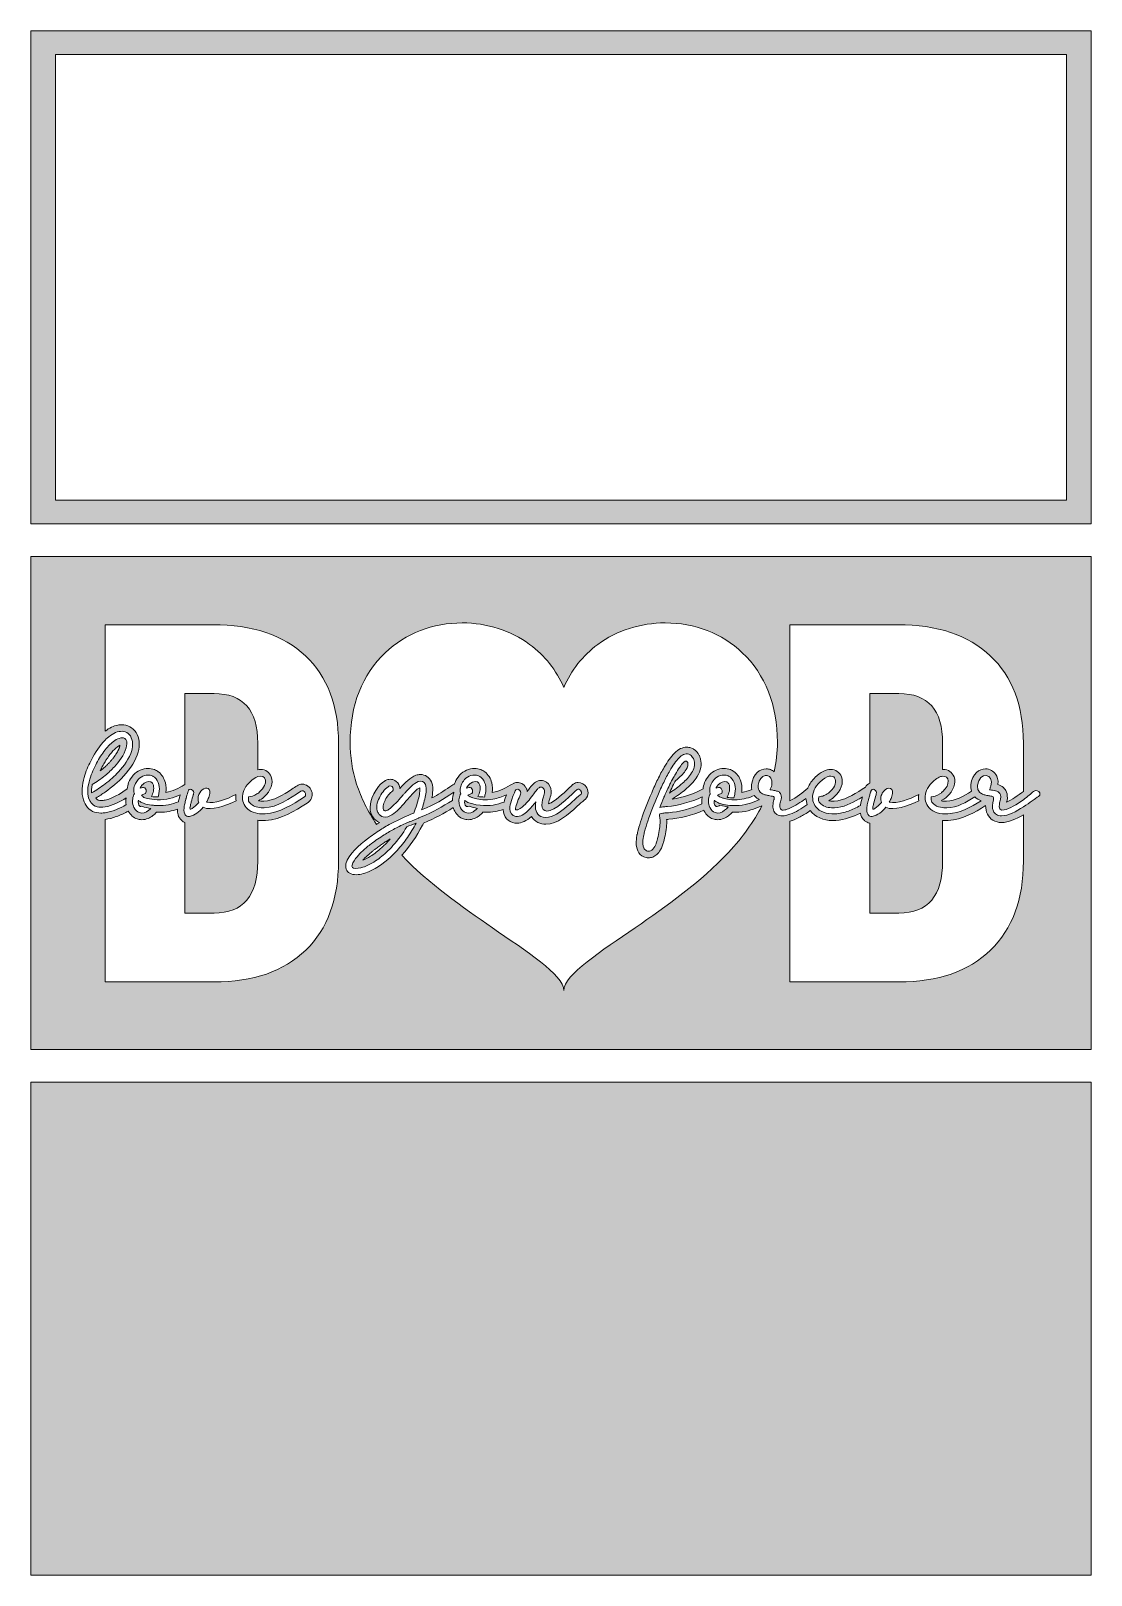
# Model space of a CAD drawing. Extents: x 24 to 981, y -1218 to 177.
import ezdxf

# ---------------------------------------------------------------- set-up
doc = ezdxf.new("R2010")
doc.units = 0
doc.header["$MEASUREMENT"] = 0
doc.layers.add('Layer 1', color=7, linetype='Continuous', lineweight=0)

msp = doc.modelspace()

# ---------------------------------------------------------------- hatches: boundary and pattern name
at = {"layer": 'Layer 1', "true_color": 0x9e1d20, "transparency": 33554687}
h = msp.add_hatch(color=244, dxfattribs=at)
h.dxf.hatch_style = 2
edge = h.paths.add_edge_path()
edge.add_spline(control_points=[(981.1, 176.6), (981.1, 176.6), (23.9, 176.6), (23.9, 176.6), (23.9, 176.6), (23.9, -268.4), (23.9, -268.4), (23.9, -268.4), (981.1, -268.4), (981.1, -268.4), (981.1, -268.4), (981.1, 176.6), (981.1, 176.6), (981.1, 176.6), (981.1, 176.6), (981.1, 176.6)], knot_values=[0, 0, 0, 0, 1, 1, 1, 2, 2, 2, 3, 3, 3, 4, 4, 4, 5, 5, 5, 5], degree=3, periodic=0)
edge = h.paths.add_edge_path()
edge.add_spline(control_points=[(958.8, 155.4), (958.8, 155.4), (958.8, -247.2), (958.8, -247.2), (958.8, -247.2), (46.2, -247.2), (46.2, -247.2), (46.2, -247.2), (46.2, 155.4), (46.2, 155.4), (46.2, 155.4), (958.8, 155.4), (958.8, 155.4)], knot_values=[0, 0, 0, 0, 1, 1, 1, 2, 2, 2, 3, 3, 3, 4, 4, 4, 4], degree=3, periodic=0)
edge.add_line((958.8, 155.4), (958.8, 155.4))
at = {"layer": 'Layer 1', "true_color": 0xebc287, "transparency": 33554687}
h = msp.add_hatch(color=31, dxfattribs=at)
h.dxf.hatch_style = 2
edge = h.paths.add_edge_path()
edge.add_spline(control_points=[(933.5, -514.6), (930.8, -516.4), (925.8, -520.3), (920, -524), (913.5, -528.2), (906.1, -532.1), (900.3, -532.1), (898.6, -532.1), (897, -531.8), (895.6, -530.9), (894.5, -530.2), (893.5, -529.2), (892.9, -527.9), (891.4, -524.8), (891.9, -521), (892.9, -517.7), (892.9, -517.6), (892.9, -517.6), (892.9, -517.5), (893.2, -516.5), (893.6, -514.7), (891.5, -514.4), (890.1, -514.2), (889, -514), (888.2, -513.8), (886.3, -513.5), (885.4, -513.3), (884.6, -513), (883.5, -512.7), (882.4, -512.3), (881.5, -511.6), (881, -511.2), (880.5, -510.8), (880.1, -510.3), (880.1, -510.3), (880.1, -510.3), (880, -510.2), (879.1, -509.1), (878.7, -507.7), (878.6, -506.3), (878.5, -505.7), (878.5, -505.1), (878.6, -504.4), (880.1, -491.9), (893.9, -493.4), (890.6, -505.3), (890.3, -506.2), (890, -507.1), (889.6, -508.1), (889.6, -508.1), (889.5, -508.5), (889.5, -508.5), (890.1, -508.7), (891.8, -508.9), (893.5, -509.3), (895.3, -509.6), (897.1, -510.1), (897.9, -510.9), (899, -512), (900, -513.8), (899.3, -517.1), (898.8, -518.6), (898.6, -520), (898.3, -521.5), (897.7, -525.2), (898.6, -527.7), (902.6, -526.8), (907.3, -525.8), (914.2, -521.7), (920, -517.5), (923.9, -514.8), (927.2, -512), (929.1, -510), (931.5, -507.7), (934.1, -510.3), (934.5, -511), (934.5, -511), (934.7, -511.4), (934.7, -511.4), (935.3, -512.8), (934.7, -514), (933.5, -514.6)], knot_values=[0, 0, 0, 0, 1, 1, 1, 2, 2, 2, 3, 3, 3, 4, 4, 4, 5, 5, 5, 6, 6, 6, 7, 7, 7, 8, 8, 8, 9, 9, 9, 10, 10, 10, 11, 11, 11, 12, 12, 12, 13, 13, 13, 14, 14, 14, 15, 15, 15, 16, 16, 16, 17, 17, 17, 18, 18, 18, 19, 19, 19, 20, 20, 20, 21, 21, 21, 22, 22, 22, 23, 23, 23, 24, 24, 24, 25, 25, 25, 26, 26, 26, 27, 27, 27, 27], degree=3, periodic=0)
edge = h.paths.add_edge_path()
edge.add_spline(control_points=[(920, -572.9), (920, -607.3), (910.1, -634.1), (890.4, -653.3), (870.6, -672.5), (843, -682.1), (807.5, -682.1), (807.5, -682.1), (709.2, -682.1), (709.2, -682.1), (709.2, -682.1), (709.2, -537), (709.2, -537), (712.2, -536.1), (715.2, -534.8), (718.3, -533.1), (721.2, -531.6), (724.1, -529.8), (727, -527.8), (727.2, -527.7), (727.4, -527.6), (727.6, -527.4), (727.6, -527.4), (727.6, -527.4), (727.6, -527.4), (731.9, -533.1), (739.2, -536.4), (748, -536.4), (748, -536.4), (748, -536.4), (748, -536.4), (748.8, -536.4), (749.7, -536.3), (750.6, -536.3), (758.7, -535.7), (766, -533.1), (772.8, -529.6), (773.2, -532), (774.2, -534.4), (776.4, -536.3), (776.4, -536.3), (776.6, -536.5), (776.6, -536.5), (778, -537.6), (779.5, -538.3), (781.2, -538.6), (781.2, -538.6), (781.2, -619.9), (781.2, -619.9), (781.2, -619.9), (807.5, -619.9), (807.5, -619.9), (833.9, -619.9), (847.1, -604.2), (847.1, -572.9), (847.1, -572.9), (847.1, -536.3), (847.1, -536.3), (847.9, -536.3), (848.7, -536.4), (849.6, -536.4), (850.5, -536.4), (851.3, -536.3), (852.2, -536.3), (865.1, -535.3), (875.8, -529.3), (885.9, -522.9), (885.9, -525.7), (886.4, -528.2), (887.5, -530.5), (888.5, -532.8), (890.3, -534.7), (892.5, -536.1), (894.8, -537.4), (897.4, -538.1), (900.3, -538.1), (906.4, -538.1), (913.2, -535.2), (920, -531.1), (920, -531.1), (920, -572.9), (920, -572.9)], knot_values=[0, 0, 0, 0, 1, 1, 1, 2, 2, 2, 3, 3, 3, 4, 4, 4, 5, 5, 5, 6, 6, 6, 7, 7, 7, 8, 8, 8, 9, 9, 9, 10, 10, 10, 11, 11, 11, 12, 12, 12, 13, 13, 13, 14, 14, 14, 15, 15, 15, 16, 16, 16, 17, 17, 17, 18, 18, 18, 19, 19, 19, 20, 20, 20, 21, 21, 21, 22, 22, 22, 23, 23, 23, 24, 24, 24, 25, 25, 25, 26, 26, 26, 27, 27, 27, 27], degree=3, periodic=0)
edge = h.paths.add_edge_path()
edge.add_spline(control_points=[(697.5, -530.9), (696.4, -530.2), (695.4, -529.2), (694.8, -527.9), (693.3, -524.8), (693.8, -520.8), (694.8, -517.5), (694.9, -517.3), (695, -517.1), (695, -516.9), (695.1, -516.3), (695.1, -515.8), (694.9, -515.3), (694.7, -514.9), (694.2, -514.5), (693.5, -514.4), (691.6, -514.1), (690.3, -513.9), (689.3, -513.7), (688.9, -513.6), (688.6, -513.5), (688.3, -513.5), (687.5, -513.3), (687, -513.2), (686.5, -513), (685.1, -512.6), (683.8, -512), (682.6, -511), (682.4, -510.8), (682.2, -510.6), (682, -510.3), (682, -510.3), (682, -510.3), (682, -510.2), (680.9, -508.8), (680.4, -507.1), (680.5, -505.3), (680.5, -505), (680.5, -504.7), (680.5, -504.4), (681.8, -493.9), (691.7, -493.3), (692.9, -500.4), (692.9, -500.4), (692.9, -500.4), (692.9, -500.4), (692.9, -500.4), (692.9, -500.4), (692.9, -500.5), (693, -501.3), (693, -502.2), (692.9, -503.2), (692.8, -504.6), (692.3, -506.3), (691.5, -508.1), (691.5, -508.1), (691.4, -508.5), (691.4, -508.5), (691.8, -508.6), (692.7, -508.8), (693.8, -509), (694.9, -509.1), (696.1, -509.4), (697.2, -509.7), (698.3, -510), (699.3, -510.4), (699.8, -510.9), (700.1, -511.2), (700.3, -511.5), (700.6, -511.9), (701.3, -513), (701.8, -514.6), (701.3, -517.1), (700.7, -518.6), (700.6, -520), (700.2, -521.5), (699.9, -523.3), (700, -524.9), (700.6, -525.9), (701.3, -526.8), (702.5, -527.2), (704.5, -526.8), (705.9, -526.5), (707.5, -526), (709.2, -525.2), (713.7, -523.2), (718.9, -519.8), (723.2, -516.6), (723.2, -516.6), (723.2, -516.6), (723.2, -516.6), (723.2, -516.6), (723.5, -516.4), (723.5, -516.4), (723.5, -516.4), (723.7, -516.3), (723.7, -516.3), (723.8, -518.2), (724.1, -520.2), (724.8, -522.1), (724.8, -522.1), (724.8, -522.1), (724.8, -522.1), (724.7, -522.2), (724.7, -522.2), (724.6, -522.2), (719.8, -525.5), (714.3, -528.8), (709.2, -530.7), (706.8, -531.6), (704.4, -532.1), (702.3, -532.1), (700.5, -532.1), (698.9, -531.8), (697.5, -530.9)], knot_values=[0, 0, 0, 0, 1, 1, 1, 2, 2, 2, 3, 3, 3, 4, 4, 4, 5, 5, 5, 6, 6, 6, 7, 7, 7, 8, 8, 8, 9, 9, 9, 10, 10, 10, 11, 11, 11, 12, 12, 12, 13, 13, 13, 14, 14, 14, 15, 15, 15, 16, 16, 16, 17, 17, 17, 18, 18, 18, 19, 19, 19, 20, 20, 20, 21, 21, 21, 22, 22, 22, 23, 23, 23, 24, 24, 24, 25, 25, 25, 26, 26, 26, 27, 27, 27, 28, 28, 28, 29, 29, 29, 30, 30, 30, 31, 31, 31, 32, 32, 32, 33, 33, 33, 34, 34, 34, 35, 35, 35, 36, 36, 36, 37, 37, 37, 38, 38, 38, 38], degree=3, periodic=0)
edge = h.paths.add_edge_path()
edge.add_spline(control_points=[(629.6, -519.1), (629.6, -519.9), (629.7, -520.6), (629.8, -521.3), (620.1, -525.7), (608.8, -528.5), (599.5, -529.3), (598.5, -529.4), (597.4, -529.5), (596.3, -529.5), (595.7, -529.6), (595, -529.7), (594.3, -529.8), (593.9, -529.8), (592, -530.1), (591.7, -530.4), (591.3, -531), (591.6, -533.6), (591.8, -534.4), (592.1, -536.2), (592, -538.2), (591.8, -540.1), (591.6, -542.5), (591.3, -544.8), (590.9, -547.1), (590.5, -549.6), (589.9, -552), (589.2, -554.3), (588.9, -555.4), (588.6, -556.4), (588.3, -557.4), (588, -558.2), (587.6, -559), (587.1, -559.8), (586.2, -561.4), (584.9, -563.1), (583.2, -563.7), (582, -564.1), (580.8, -564.1), (579.8, -563.6), (578.6, -563.1), (577.8, -562.2), (577.3, -561.1), (576.3, -559), (576.3, -556), (576.5, -553.7), (576.6, -552.6), (576.8, -551.5), (577, -550.5), (577.3, -549.1), (577.6, -547.8), (577.9, -546.5), (578.8, -543.3), (579.8, -540.1), (580.8, -536.9), (583.5, -529), (586.5, -521.2), (589.9, -513.6), (591.5, -509.6), (593.3, -505.7), (595.2, -501.9), (596.9, -498.3), (598.8, -494.8), (600.8, -491.4), (602.1, -489.1), (603.5, -486.8), (605, -484.7), (606.3, -482.9), (607.6, -481.2), (609.2, -479.7), (611.4, -477.4), (614.6, -475.2), (617.9, -476.4), (618.3, -476.5), (618.6, -476.7), (619, -476.9), (620.3, -477.7), (621.2, -478.9), (622, -480.3), (622.3, -481), (622.5, -481.7), (622.7, -482.3), (623.7, -486.2), (622.5, -490.1), (620.4, -493.4), (618.2, -496.9), (615.2, -500), (612.1, -502.7), (608.6, -505.9), (604.8, -508.6), (600.9, -511.2), (600.7, -511.3), (600.6, -511.4), (600.4, -511.5), (601.8, -508), (604.7, -502.5), (605.8, -500.4), (606.6, -499.8), (607.4, -499.1), (608.2, -498.4), (610.9, -496.1), (613.6, -493.4), (615.5, -490.3), (616.7, -488.4), (617.6, -485.8), (616.9, -483.8), (616.7, -483.2), (615.3, -481.8), (613.3, -483.7), (612, -485.1), (610.8, -486.6), (609.7, -488.1), (608.3, -490.2), (607, -492.3), (605.8, -494.4), (605, -495.8), (604.2, -497.1), (603.4, -498.5), (603.4, -498.6), (603.4, -498.6), (603.4, -498.6), (603.1, -499.2), (602.7, -499.8), (602.3, -500.6), (601.6, -501.9), (601, -503.2), (600.4, -504.5), (600.4, -504.5), (600.4, -504.5), (600.5, -504.5), (598.6, -508.2), (596.7, -512.5), (595.8, -514.4), (595.8, -514.4), (595.8, -514.4), (595.8, -514.4), (595.7, -514.6), (595.7, -514.7), (595.6, -514.9), (595.5, -515.1), (595.4, -515.3), (595.4, -515.4), (594.1, -518.4), (592.8, -521.4), (591.6, -524.5), (592.1, -524.3), (592.7, -524.3), (593.2, -524.2), (593.9, -524.1), (594.7, -524), (595.5, -523.9), (596.6, -523.8), (597.6, -523.7), (598.7, -523.7), (607.6, -522.9), (620.5, -519.4), (630, -515), (629.7, -516.3), (629.6, -517.6), (629.6, -519), (629.6, -519), (629.6, -519.1), (629.6, -519.1)], knot_values=[0, 0, 0, 0, 1, 1, 1, 2, 2, 2, 3, 3, 3, 4, 4, 4, 5, 5, 5, 6, 6, 6, 7, 7, 7, 8, 8, 8, 9, 9, 9, 10, 10, 10, 11, 11, 11, 12, 12, 12, 13, 13, 13, 14, 14, 14, 15, 15, 15, 16, 16, 16, 17, 17, 17, 18, 18, 18, 19, 19, 19, 20, 20, 20, 21, 21, 21, 22, 22, 22, 23, 23, 23, 24, 24, 24, 25, 25, 25, 26, 26, 26, 27, 27, 27, 28, 28, 28, 29, 29, 29, 30, 30, 30, 31, 31, 31, 32, 32, 32, 33, 33, 33, 34, 34, 34, 35, 35, 35, 36, 36, 36, 37, 37, 37, 38, 38, 38, 39, 39, 39, 40, 40, 40, 41, 41, 41, 42, 42, 42, 43, 43, 43, 44, 44, 44, 45, 45, 45, 46, 46, 46, 47, 47, 47, 48, 48, 48, 49, 49, 49, 50, 50, 50, 51, 51, 51, 52, 52, 52, 53, 53, 53, 54, 54, 54, 54], degree=3, periodic=0)
edge = h.paths.add_edge_path()
edge.add_spline(control_points=[(641.2, -522.1), (641.3, -522.2), (641.3, -522.4), (641.4, -522.5), (641.7, -523), (642, -523.4), (642.5, -523.6), (643.6, -523.9), (645.1, -523.3), (646.3, -522.5), (648.8, -523.3), (651.5, -523.8), (653.5, -524.1), (652.5, -525.2), (651.3, -526.3), (650.2, -527.1), (648, -528.9), (644.7, -530.3), (641.7, -529.2), (639.7, -528.5), (638.2, -527), (637.1, -525), (637, -524.9), (637, -524.7), (636.9, -524.5), (636.1, -522.8), (635.7, -520.8), (635.6, -519), (635.6, -518.8), (635.6, -518.6), (635.6, -518.4), (635.7, -516.4), (636.1, -514.6), (636.8, -512.9), (637, -512.6), (637.1, -512.4), (637.3, -512.1), (637.2, -511.8), (637.1, -511.4), (637, -511.1), (637, -510.8), (636.9, -510.6), (636.9, -510.3), (636.6, -508.2), (637, -506.1), (637.7, -504.3), (637.7, -504.2), (637.7, -504.2), (637.7, -504.2), (638.4, -502.4), (639.5, -500.8), (640.7, -499.4), (643.8, -496.1), (648.6, -494.1), (653.3, -496), (654, -496.3), (654.7, -496.7), (655.5, -497.2), (657.5, -498.8), (658.8, -501.2), (659.5, -503.8), (660.1, -506.5), (660, -509.2), (659.5, -511.8), (659.3, -513.1), (658.9, -514.6), (658.4, -515.9), (656.8, -515.9), (654.6, -515.8), (652.5, -515.4), (652.5, -515.3), (652.6, -515.2), (652.6, -515.1), (653.4, -513.5), (654.1, -511.7), (654.5, -509.7), (654.8, -508.2), (654.9, -506.2), (654.5, -504.5), (654.2, -503.6), (653.8, -502.6), (653, -502), (652.7, -501.8), (652.5, -501.6), (652.2, -501.5), (649.4, -500.4), (646.3, -502.1), (644.5, -504.1), (644.2, -504.4), (644, -504.7), (643.7, -505), (643.2, -505.7), (642.8, -506.4), (642.5, -507.2), (643.2, -506.9), (644, -506.6), (644.7, -506.5), (645.1, -506.4), (645.5, -506.4), (645.9, -506.6), (646.7, -506.9), (647.5, -507.6), (647.8, -508.7), (647.8, -508.7), (647.9, -509.1), (647.9, -509.1), (648, -509.4), (648, -509.7), (648, -510), (648, -511.1), (647.4, -512.1), (646.4, -512.3), (645.5, -512.5), (644.5, -512.9), (643.7, -513.5), (644.1, -513.9), (644.5, -514.2), (645, -514.4), (645.9, -515), (646.9, -515.5), (648, -515.9), (648.4, -516), (648.7, -516.1), (649.1, -516.2), (649.1, -516.2), (649.1, -516.2), (649.1, -516.2), (649.1, -516.2), (655, -518), (661.5, -517.6), (661.5, -517.6), (661.5, -517.5), (661.5, -517.5), (667.3, -517.3), (672.5, -515.7), (677, -513.7), (677.1, -513.8), (677.1, -513.8), (677.2, -513.9), (677.2, -513.9), (677.4, -514.2), (677.4, -514.2), (677.4, -514.2), (677.7, -514.5), (677.7, -514.5), (678.7, -515.7), (680, -516.6), (681.5, -517.4), (681.5, -517.4), (681.1, -517.7), (681.1, -517.7), (679.9, -518.2), (679, -518.6), (678.5, -518.8), (672.1, -521.4), (666, -523.2), (657.4, -522.8), (650.7, -522.5), (646.5, -521.1), (645.9, -520.9), (645.3, -520.6), (644.7, -520.4), (644.2, -520.2), (643.7, -519.9), (643.3, -519.7), (642.9, -519.5), (642.2, -519), (641.6, -518.6), (641, -518), (640.9, -518.6), (640.8, -519.2), (640.8, -519.8), (640.8, -520.5), (640.9, -521.4), (641.2, -522.1)], knot_values=[0, 0, 0, 0, 1, 1, 1, 2, 2, 2, 3, 3, 3, 4, 4, 4, 5, 5, 5, 6, 6, 6, 7, 7, 7, 8, 8, 8, 9, 9, 9, 10, 10, 10, 11, 11, 11, 12, 12, 12, 13, 13, 13, 14, 14, 14, 15, 15, 15, 16, 16, 16, 17, 17, 17, 18, 18, 18, 19, 19, 19, 20, 20, 20, 21, 21, 21, 22, 22, 22, 23, 23, 23, 24, 24, 24, 25, 25, 25, 26, 26, 26, 27, 27, 27, 28, 28, 28, 29, 29, 29, 30, 30, 30, 31, 31, 31, 32, 32, 32, 33, 33, 33, 34, 34, 34, 35, 35, 35, 36, 36, 36, 37, 37, 37, 38, 38, 38, 39, 39, 39, 40, 40, 40, 41, 41, 41, 42, 42, 42, 43, 43, 43, 44, 44, 44, 45, 45, 45, 46, 46, 46, 47, 47, 47, 48, 48, 48, 49, 49, 49, 50, 50, 50, 51, 51, 51, 52, 52, 52, 53, 53, 53, 54, 54, 54, 55, 55, 55, 56, 56, 56, 57, 57, 57, 58, 58, 58, 58], degree=3, periodic=0)
edge = h.paths.add_edge_path()
edge.add_spline(control_points=[(461.5, -526.8), (461.5, -526.8), (461.6, -526.8), (461.6, -526.8), (464.1, -527.1), (467.2, -524.6), (469, -522.9), (472.3, -519.8), (475.2, -516), (478, -512.1), (478.8, -510.9), (479.7, -509.7), (480.7, -508.6), (481.3, -507.9), (482, -507.1), (482.7, -506.7), (483.7, -506), (484.9, -505.9), (486, -506.7), (487.1, -507.4), (487.7, -508.8), (487.7, -510.1), (487.7, -511.7), (487.1, -513.5), (486.6, -514.9), (484.4, -521.8), (484, -529.9), (492.7, -527.2), (501.5, -524.4), (512.3, -512.4), (517, -508.4), (518, -507.6), (519.5, -508.1), (520.3, -509.3), (520.3, -509.3), (520.5, -509.7), (520.5, -509.7), (521.4, -511), (521, -512.4), (519.9, -513.2), (511.7, -519.1), (495.9, -538.3), (484.2, -532.6), (479.8, -530.5), (478.9, -525.5), (479.5, -521.1), (479.6, -520.5), (479.7, -519.9), (479.8, -519.4), (477.5, -522.4), (475.1, -525.2), (472.5, -527.7), (469.6, -530.4), (465.7, -533.1), (461.7, -532.6), (458.2, -532.2), (456.3, -529.5), (456.3, -525.7), (456.2, -525.1), (456.3, -524.5), (456.4, -524), (456.6, -521.6), (457.4, -518.9), (458.3, -516.5), (459, -514.6), (459.8, -512.8), (460.4, -511.2), (460.7, -510.7), (461, -510), (461.2, -509.4), (461.7, -508.2), (463.1, -507.7), (464.3, -508.5), (464.3, -508.5), (464.7, -508.7), (464.7, -508.7), (465, -508.9), (465.4, -509.2), (465.6, -509.6), (465.7, -509.7), (465.8, -509.9), (465.8, -510.1), (465.9, -510.1), (465.9, -510.2), (465.9, -510.3), (465.9, -510.3), (465.9, -510.3), (465.9, -510.3), (466.2, -511), (466.2, -511.8), (465.9, -512.4), (465.7, -513), (465.4, -513.6), (465.2, -514.2), (464.5, -516), (463.3, -518.7), (462.5, -521.3), (461.9, -523.1), (461.4, -524.9), (461.4, -526.3), (461.5, -526.4), (461.5, -526.6), (461.5, -526.8)], knot_values=[0, 0, 0, 0, 1, 1, 1, 2, 2, 2, 3, 3, 3, 4, 4, 4, 5, 5, 5, 6, 6, 6, 7, 7, 7, 8, 8, 8, 9, 9, 9, 10, 10, 10, 11, 11, 11, 12, 12, 12, 13, 13, 13, 14, 14, 14, 15, 15, 15, 16, 16, 16, 17, 17, 17, 18, 18, 18, 19, 19, 19, 20, 20, 20, 21, 21, 21, 22, 22, 22, 23, 23, 23, 24, 24, 24, 25, 25, 25, 26, 26, 26, 27, 27, 27, 28, 28, 28, 29, 29, 29, 30, 30, 30, 31, 31, 31, 32, 32, 32, 33, 33, 33, 34, 34, 34, 34], degree=3, periodic=0)
edge = h.paths.add_edge_path()
edge.add_spline(control_points=[(411.6, -510.3), (411.5, -509.2), (411.5, -508), (411.7, -506.9), (411.8, -506), (412, -505.1), (412.4, -504.3), (413.1, -502.5), (414.1, -501), (415.2, -499.6), (415.3, -499.6), (415.3, -499.5), (415.4, -499.4), (418.5, -496.1), (423.3, -494.1), (428, -496), (428.7, -496.3), (429.5, -496.7), (430.2, -497.2), (432.2, -498.8), (433.5, -501.2), (434.2, -503.8), (434.8, -506.5), (434.7, -509.2), (434.2, -511.8), (434, -512.9), (433.7, -514), (433.4, -515.1), (431.5, -515.1), (429.4, -514.9), (427.5, -514.7), (428.2, -513.2), (428.9, -511.5), (429.2, -509.7), (429.5, -508.2), (429.6, -506.2), (429.2, -504.5), (428.9, -503.6), (428.5, -502.6), (427.7, -502), (427.5, -501.8), (427.2, -501.6), (427, -501.5), (425, -500.7), (422.8, -501.4), (421.1, -502.5), (420.4, -503), (419.7, -503.5), (419.2, -504.1), (418.4, -504.9), (417.7, -506), (417.2, -507.2), (417.9, -506.9), (418.7, -506.6), (419.5, -506.5), (420.7, -506.2), (422.1, -507.2), (422.5, -508.7), (422.5, -508.7), (422.6, -509.1), (422.6, -509.1), (423, -510.6), (422.4, -512), (421.1, -512.3), (420.2, -512.5), (419.3, -512.9), (418.4, -513.5), (418.9, -513.9), (419.3, -514.2), (419.7, -514.4), (420, -514.6), (420.3, -514.8), (420.6, -514.9), (421, -515.2), (421.6, -515.4), (422.1, -515.6), (422.1, -515.6), (422.1, -515.6), (422.1, -515.6), (422.1, -515.6), (422.4, -515.7), (422.9, -515.9), (423.6, -516.2), (424.4, -516.4), (425.2, -516.5), (428.6, -517.4), (434.4, -518.3), (441, -517), (445.5, -516.3), (449.5, -514.8), (453.2, -513), (452.4, -515.1), (451.6, -517.3), (451.1, -519.6), (444.7, -522.1), (438.4, -523.5), (429.4, -522.6), (424.5, -522.1), (420.2, -520.6), (419.4, -520.4), (418.8, -520.1), (418.2, -519.8), (417.6, -519.5), (417, -519), (416.4, -518.6), (415.8, -518.1), (415.8, -518.1), (415.7, -518), (415.7, -518), (415.7, -518.1), (415.7, -518.1), (415.7, -518.2), (415.6, -518.7), (415.5, -519.2), (415.5, -519.8), (415.5, -520.7), (415.7, -521.7), (416.1, -522.5), (416.4, -523), (416.8, -523.4), (417.2, -523.6), (417.8, -523.8), (418.6, -523.6), (419.5, -523.3), (421.7, -524.2), (424.6, -524.9), (427, -525.4), (426.3, -526), (425.6, -526.6), (425, -527.1), (422.7, -528.9), (419.5, -530.3), (416.4, -529.2), (414.5, -528.5), (412.9, -527), (411.8, -525), (411.2, -523.9), (410.9, -522.7), (410.6, -521.4), (410.5, -520.6), (410.4, -519.8), (410.3, -519), (410.3, -517.2), (410.6, -515.5), (411.2, -513.9), (411.3, -513.6), (411.4, -513.3), (411.6, -512.9), (411.7, -512.6), (411.8, -512.4), (412, -512.1), (411.8, -511.5), (411.7, -511), (411.6, -510.3)], knot_values=[0, 0, 0, 0, 1, 1, 1, 2, 2, 2, 3, 3, 3, 4, 4, 4, 5, 5, 5, 6, 6, 6, 7, 7, 7, 8, 8, 8, 9, 9, 9, 10, 10, 10, 11, 11, 11, 12, 12, 12, 13, 13, 13, 14, 14, 14, 15, 15, 15, 16, 16, 16, 17, 17, 17, 18, 18, 18, 19, 19, 19, 20, 20, 20, 21, 21, 21, 22, 22, 22, 23, 23, 23, 24, 24, 24, 25, 25, 25, 26, 26, 26, 27, 27, 27, 28, 28, 28, 29, 29, 29, 30, 30, 30, 31, 31, 31, 32, 32, 32, 33, 33, 33, 34, 34, 34, 35, 35, 35, 36, 36, 36, 37, 37, 37, 38, 38, 38, 39, 39, 39, 40, 40, 40, 41, 41, 41, 42, 42, 42, 43, 43, 43, 44, 44, 44, 45, 45, 45, 46, 46, 46, 47, 47, 47, 48, 48, 48, 49, 49, 49, 50, 50, 50, 51, 51, 51, 51], degree=3, periodic=0)
edge = h.paths.add_edge_path()
edge.add_spline(control_points=[(683.9, -523), (676.7, -537.2), (666.7, -551.2), (653.8, -565.1), (628.7, -592), (597.2, -613.8), (569.5, -633.1), (539.6, -653.8), (505, -675.5), (505, -689.9), (505, -675.5), (470.4, -653.8), (440.5, -633.1), (413.6, -614.5), (383.3, -593.4), (358.7, -567.7), (365.9, -559.9), (372.2, -550.7), (377.5, -540.4), (377.5, -540.4), (377.6, -540.2), (377.6, -540.2), (377.8, -539.7), (378, -539.2), (378.3, -538.7), (388.8, -534.3), (396.8, -529.9), (405.2, -524.7), (405.6, -525.8), (406, -526.8), (406.5, -527.8), (406.5, -527.8), (406.5, -527.9), (406.5, -527.9), (408.4, -531.3), (411.2, -533.8), (414.4, -534.9), (415.8, -535.3), (417.2, -535.6), (418.6, -535.6), (422.8, -535.6), (426.4, -533.6), (428.5, -532), (429.8, -531), (431, -529.9), (432, -528.8), (432.8, -528.9), (433.6, -528.9), (434.4, -528.9), (440.7, -528.9), (445.8, -527.8), (450.3, -526.3), (450.5, -532.9), (454.7, -537.9), (460.9, -538.6), (461.5, -538.7), (462.1, -538.7), (462.7, -538.7), (467, -538.7), (471.4, -536.7), (475.8, -532.8), (477.2, -535), (479.1, -536.8), (481.6, -538), (483.8, -539.1), (486.3, -539.7), (488.8, -539.7), (499.2, -539.7), (509.1, -530.7), (517.1, -523.5), (519.5, -521.3), (521.8, -519.2), (523.4, -518), (527, -515.4), (528, -510.7), (525.8, -506.8), (525.8, -506.8), (525.6, -506.4), (525.6, -506.4), (525.6, -506.4), (525.4, -506.1), (525.4, -506.1), (523.7, -503.5), (521, -502), (518.1, -502), (516.5, -502), (514.9, -502.5), (513.5, -503.5), (513.5, -503.5), (513.2, -503.7), (513.2, -503.7), (513.2, -503.7), (513, -503.9), (513, -503.9), (511.9, -504.8), (510.7, -506), (509.2, -507.4), (504.6, -511.9), (497, -519.3), (491.3, -521.3), (491.4, -520.2), (491.7, -518.7), (492.4, -516.8), (492.4, -516.8), (492.4, -516.5), (492.4, -516.5), (493, -514.8), (493.7, -512.6), (493.7, -510.1), (493.7, -510.1), (493.7, -509.9), (493.7, -509.9), (493.6, -506.5), (492, -503.5), (489.4, -501.7), (487.9, -500.7), (486.2, -500.1), (484.4, -500.1), (482.7, -500.1), (481, -500.6), (479.5, -501.6), (478, -502.6), (476.9, -503.8), (476.1, -504.7), (474.9, -506.1), (473.9, -507.5), (473.1, -508.6), (472.7, -509.1), (472.4, -509.6), (472, -510.1), (472, -509.5), (471.8, -509), (471.6, -508.5), (471.6, -508.4), (471.6, -508.3), (471.6, -508.3), (471.5, -508.2), (471.5, -508.1), (471.5, -508.1), (471.5, -508.1), (471.4, -507.8), (471.4, -507.8), (471.4, -507.8), (471.4, -507.7), (471.4, -507.7), (471.4, -507.7), (471.1, -507.2), (471.1, -507.2), (471, -507), (470.9, -506.8), (470.8, -506.7), (469.9, -505), (468.6, -503.7), (467, -502.8), (465.8, -502.3), (464.5, -501.9), (463.3, -501.9), (462.1, -501.9), (461, -502.2), (460, -502.6), (460, -502.6), (459.8, -502.8), (459.8, -502.8), (459.8, -502.8), (458.5, -503.4), (458.5, -503.4), (453.2, -506.4), (447.4, -509.8), (440.4, -511), (440.8, -508.1), (440.7, -505.2), (440, -502.4), (440, -502.4), (440, -502.3), (440, -502.3), (439, -498.2), (436.8, -494.8), (433.8, -492.5), (433.8, -492.5), (433.6, -492.3), (433.6, -492.3), (432.5, -491.5), (431.4, -490.9), (430.2, -490.4), (428.3, -489.6), (426.3, -489.3), (424.3, -489.3), (419.5, -489.3), (414.6, -491.5), (411, -495.3), (411, -495.3), (410.9, -495.5), (410.9, -495.5), (409.1, -497.5), (407.7, -499.7), (406.8, -502.1), (406.6, -502.5), (406.5, -502.8), (406.4, -503.2), (406.3, -503.2), (406.2, -503.3), (406.1, -503.4), (406.1, -503.4), (406.1, -503.4), (406.1, -503.4), (406.1, -503.4), (405.9, -503.5), (405.9, -503.5), (404.6, -504.4), (403.3, -505.2), (402.1, -506), (396.3, -509.8), (391.4, -513), (385.9, -515.9), (386.3, -514.2), (386.5, -512.6), (386.6, -511.1), (386.9, -508.6), (387, -504.8), (385.6, -501.4), (385.6, -501.4), (385.5, -501.3), (385.5, -501.3), (383.6, -497.2), (379.9, -494.8), (375.5, -494.8), (374.2, -494.8), (372.9, -495), (371.5, -495.5), (366.5, -497.2), (361.5, -502.4), (357.3, -507.2), (357.2, -507.2), (357.2, -507.3), (357.1, -507.4), (357, -506.2), (356.7, -505), (356.1, -503.9), (356.1, -503.9), (356, -503.7), (356, -503.7), (354.9, -501.6), (353, -500.1), (350.8, -499.4), (350, -499.2), (349.1, -499.1), (348.3, -499.1), (346.8, -499.1), (345.4, -499.4), (344.1, -500.1), (344.1, -500.1), (343.7, -500.4), (343.7, -500.4), (343.5, -500.5), (343.4, -500.6), (343.2, -500.7), (343.2, -500.7), (343, -500.8), (343, -500.8), (337.7, -504.3), (334.1, -511.1), (333.1, -513.1), (331.7, -515.9), (330.8, -518.7), (330.4, -521.5), (329.8, -525.3), (330.3, -528.9), (331.9, -531.9), (331.9, -531.9), (332.1, -532.3), (332.1, -532.3), (332.1, -532.3), (332.3, -532.6), (332.3, -532.6), (332.4, -532.8), (332.5, -532.9), (332.6, -533.1), (334.1, -535.4), (336.2, -537.2), (338.5, -538.2), (337.6, -538.7), (336.8, -539.2), (336, -539.8), (328, -527.9), (322, -515.8), (318, -503.5), (314, -491.2), (312.1, -478.6), (312.1, -465.7), (312.1, -432.4), (323, -404.4), (343.8, -384.8), (362.1, -367.4), (386.8, -357.9), (413.4, -357.9), (413.4, -357.9), (413.4, -357.9), (413.4, -357.9), (435.5, -357.9), (457.1, -364.8), (474.2, -377.4), (487.9, -387.4), (498.3, -400.6), (505, -416.2), (511.7, -400.6), (522.1, -387.4), (535.7, -377.4), (552.8, -364.8), (574.5, -357.9), (596.6, -357.9), (623.1, -357.9), (647.9, -367.4), (666.2, -384.8), (686.9, -404.4), (697.9, -432.4), (697.9, -465.7), (697.9, -474.8), (696.9, -483.6), (695, -492.4), (694, -491.5), (692.9, -490.8), (691.7, -490.4), (690.5, -489.9), (689.2, -489.7), (687.8, -489.7), (682.2, -489.7), (675.7, -494.1), (674.6, -503.7), (674.6, -503.7), (674.5, -503.8), (674.5, -503.8), (674.4, -505.3), (674.5, -506.8), (674.7, -508.2), (671.9, -509.4), (668.9, -510.5), (665.7, -511), (666.1, -508.1), (666, -505.2), (665.3, -502.4), (665.3, -502.4), (665.3, -502.3), (665.3, -502.3), (664.2, -498.2), (662.1, -494.8), (659.1, -492.5), (659.1, -492.5), (658.9, -492.3), (658.9, -492.3), (657.8, -491.5), (656.7, -490.9), (655.5, -490.4), (653.6, -489.6), (651.6, -489.3), (649.6, -489.3), (644.8, -489.3), (639.9, -491.5), (636.3, -495.3), (636.3, -495.3), (636.2, -495.5), (636.2, -495.5), (634.4, -497.5), (633, -499.7), (632.1, -502.1), (631.4, -503.9), (631, -505.9), (630.8, -507.8), (623.7, -511.8), (612.1, -515.6), (602.8, -517.1), (603.2, -516.8), (604.2, -516.2), (604.2, -516.2), (609.1, -513), (612.9, -510.1), (616.1, -507.2), (620.3, -503.5), (623.3, -500.2), (625.5, -496.6), (628.8, -491.3), (629.8, -485.8), (628.5, -480.8), (628.5, -480.8), (628.5, -480.6), (628.5, -480.6), (628.2, -479.6), (627.8, -478.7), (627.4, -477.8), (627.4, -477.8), (627.4, -477.7), (627.4, -477.7), (627.4, -477.7), (627.3, -477.6), (627.3, -477.6), (626, -475), (624.3, -473.1), (622.2, -471.8), (622.2, -471.8), (622, -471.7), (622, -471.7), (621.5, -471.4), (620.8, -471), (619.8, -470.7), (618.6, -470.3), (617.3, -470.1), (616, -470.1), (612.2, -470.1), (608.5, -471.9), (604.9, -475.4), (603.3, -477.1), (601.7, -479), (600.1, -481.3), (598.7, -483.3), (597.3, -485.5), (595.7, -488.3), (593.7, -491.5), (591.8, -495.1), (589.8, -499.2), (588, -502.9), (586.2, -506.9), (584.4, -511.2), (580.7, -519.7), (577.6, -527.5), (575.1, -535), (574, -538.3), (573, -541.6), (572.1, -545), (572.1, -545), (572.1, -545.1), (572.1, -545.1), (571.8, -546.4), (571.5, -547.7), (571.2, -549), (571.2, -549), (571.1, -549.3), (571.1, -549.3), (570.9, -550.6), (570.7, -551.9), (570.6, -553.2), (570.3, -556), (570.2, -560.1), (571.9, -563.7), (573, -566.1), (574.9, -568), (577.2, -569.1), (578.6, -569.7), (580, -570), (581.5, -570), (582.8, -570), (584, -569.8), (585.3, -569.3), (588.1, -568.3), (590.4, -566.1), (592.3, -562.9), (592.9, -561.9), (593.4, -560.8), (593.9, -559.5), (593.9, -559.5), (593.9, -559.4), (593.9, -559.4), (594.3, -558.2), (594.7, -557.1), (595, -556.1), (595, -556.1), (595, -556), (595, -556), (595.7, -553.4), (596.3, -550.7), (596.8, -548.2), (597.2, -545.8), (597.6, -543.4), (597.8, -540.6), (598, -539), (598, -537.2), (597.9, -535.4), (598.7, -535.4), (599.4, -535.3), (600, -535.2), (609, -534.5), (620.8, -531.8), (631.5, -527.1), (631.6, -527.4), (631.7, -527.6), (631.8, -527.8), (631.8, -527.8), (631.8, -527.9), (631.8, -527.9), (633.6, -531.3), (636.5, -533.8), (639.7, -534.9), (641, -535.3), (642.5, -535.6), (643.9, -535.6), (648.1, -535.6), (651.6, -533.6), (653.8, -532), (655.1, -531), (656.3, -529.9), (657.3, -528.8), (658.1, -528.9), (658.9, -528.9), (659.7, -528.9), (668.6, -528.9), (675.1, -526.7), (680.7, -524.3), (681.9, -523.9), (682.9, -523.4), (683.9, -523), (683.9, -523), (683.9, -523), (683.9, -523)], knot_values=[0, 0, 0, 0, 1, 1, 1, 2, 2, 2, 3, 3, 3, 4, 4, 4, 5, 5, 5, 6, 6, 6, 7, 7, 7, 8, 8, 8, 9, 9, 9, 10, 10, 10, 11, 11, 11, 12, 12, 12, 13, 13, 13, 14, 14, 14, 15, 15, 15, 16, 16, 16, 17, 17, 17, 18, 18, 18, 19, 19, 19, 20, 20, 20, 21, 21, 21, 22, 22, 22, 23, 23, 23, 24, 24, 24, 25, 25, 25, 26, 26, 26, 27, 27, 27, 28, 28, 28, 29, 29, 29, 30, 30, 30, 31, 31, 31, 32, 32, 32, 33, 33, 33, 34, 34, 34, 35, 35, 35, 36, 36, 36, 37, 37, 37, 38, 38, 38, 39, 39, 39, 40, 40, 40, 41, 41, 41, 42, 42, 42, 43, 43, 43, 44, 44, 44, 45, 45, 45, 46, 46, 46, 47, 47, 47, 48, 48, 48, 49, 49, 49, 50, 50, 50, 51, 51, 51, 52, 52, 52, 53, 53, 53, 54, 54, 54, 55, 55, 55, 56, 56, 56, 57, 57, 57, 58, 58, 58, 59, 59, 59, 60, 60, 60, 61, 61, 61, 62, 62, 62, 63, 63, 63, 64, 64, 64, 65, 65, 65, 66, 66, 66, 67, 67, 67, 68, 68, 68, 69, 69, 69, 70, 70, 70, 71, 71, 71, 72, 72, 72, 73, 73, 73, 74, 74, 74, 75, 75, 75, 76, 76, 76, 77, 77, 77, 78, 78, 78, 79, 79, 79, 80, 80, 80, 81, 81, 81, 82, 82, 82, 83, 83, 83, 84, 84, 84, 85, 85, 85, 86, 86, 86, 87, 87, 87, 88, 88, 88, 89, 89, 89, 90, 90, 90, 91, 91, 91, 92, 92, 92, 93, 93, 93, 94, 94, 94, 95, 95, 95, 96, 96, 96, 97, 97, 97, 98, 98, 98, 99, 99, 99, 100, 100, 100, 101, 101, 101, 102, 102, 102, 103, 103, 103, 104, 104, 104, 105, 105, 105, 106, 106, 106, 107, 107, 107, 108, 108, 108, 109, 109, 109, 110, 110, 110, 111, 111, 111, 112, 112, 112, 113, 113, 113, 114, 114, 114, 115, 115, 115, 116, 116, 116, 117, 117, 117, 118, 118, 118, 119, 119, 119, 120, 120, 120, 121, 121, 121, 122, 122, 122, 123, 123, 123, 124, 124, 124, 125, 125, 125, 126, 126, 126, 127, 127, 127, 128, 128, 128, 129, 129, 129, 130, 130, 130, 131, 131, 131, 132, 132, 132, 133, 133, 133, 134, 134, 134, 135, 135, 135, 136, 136, 136, 137, 137, 137, 138, 138, 138, 139, 139, 139, 140, 140, 140, 141, 141, 141, 142, 142, 142, 143, 143, 143, 144, 144, 144, 145, 145, 145, 146, 146, 146, 147, 147, 147, 148, 148, 148, 149, 149, 149, 150, 150, 150, 151, 151, 151, 152, 152, 152, 153, 153, 153, 154, 154, 154, 155, 155, 155, 156, 156, 156, 157, 157, 157, 158, 158, 158, 159, 159, 159, 160, 160, 160, 161, 161, 161, 162, 162, 162, 163, 163, 163, 164, 164, 164, 165, 165, 165, 166, 166, 166, 167, 167, 167, 168, 168, 168, 169, 169, 169, 170, 170, 170, 170], degree=3, periodic=0)
edge = h.paths.add_edge_path()
edge.add_spline(control_points=[(348.1, -553), (347.7, -553.5), (347.3, -554), (346.9, -554.4), (346.5, -554.9), (346.1, -555.3), (345.7, -555.7), (345.3, -556.2), (344.9, -556.6), (344.5, -557), (343.9, -557.6), (343.4, -558.1), (342.9, -558.6), (342.8, -558.7), (342.7, -558.8), (342.6, -558.9), (342.4, -559.1), (342.3, -559.2), (342.1, -559.4), (341.8, -559.7), (341.5, -560), (341.1, -560.3), (341, -560.5), (340.8, -560.6), (340.6, -560.7), (337.3, -563.8), (333.9, -566.5), (330.4, -568.6), (327.9, -570.2), (325.7, -571.3), (323.6, -572.1), (324.7, -570.8), (326.1, -569.5), (327.7, -568), (327.9, -567.8), (328.1, -567.6), (328.3, -567.5), (328.5, -567.3), (328.7, -567.1), (328.9, -566.9), (329.3, -566.6), (329.7, -566.2), (330.1, -565.9), (330.7, -565.4), (331.3, -564.9), (331.9, -564.4), (332.2, -564.1), (332.5, -563.9), (332.8, -563.6), (333.4, -563.1), (334.1, -562.6), (334.8, -562.1), (335.3, -561.7), (335.8, -561.3), (336.4, -560.9), (337.5, -560.1), (338.5, -559.3), (339.6, -558.5), (339.6, -558.5), (339.6, -558.5), (339.6, -558.5), (340.7, -557.8), (341.9, -557), (343, -556.3), (344.1, -555.5), (345.3, -554.7), (346.5, -554), (347, -553.7), (347.5, -553.4), (348.1, -553)], knot_values=[0, 0, 0, 0, 1, 1, 1, 2, 2, 2, 3, 3, 3, 4, 4, 4, 5, 5, 5, 6, 6, 6, 7, 7, 7, 8, 8, 8, 9, 9, 9, 10, 10, 10, 11, 11, 11, 12, 12, 12, 13, 13, 13, 14, 14, 14, 15, 15, 15, 16, 16, 16, 17, 17, 17, 18, 18, 18, 19, 19, 19, 20, 20, 20, 21, 21, 21, 22, 22, 22, 23, 23, 23, 23], degree=3, periodic=0)
edge = h.paths.add_edge_path()
edge.add_spline(control_points=[(348.6, -569.3), (342.1, -575.3), (333.9, -581.1), (325.4, -583.8), (321.7, -585), (316.8, -585.9), (313, -584.5), (311.2, -583.9), (309.9, -582.8), (309.1, -581.5), (308.1, -579.8), (307.8, -577.6), (308.3, -575.3), (310.1, -567.1), (321.1, -557.8), (327.7, -552.9), (331.5, -550), (335.4, -547.3), (339.4, -544.7), (342.8, -542.5), (346.3, -540.5), (349.9, -538.6), (356.3, -535.3), (362.8, -532.4), (369.5, -529.7), (370.5, -527.2), (371.4, -524.7), (372.2, -522.1), (372.9, -520), (373.5, -517.8), (374, -515.7), (374.5, -513.8), (374.9, -511.9), (375, -510), (375.1, -509.2), (375.2, -507.6), (375, -506.7), (372.3, -507.8), (367.9, -512.8), (366, -514.9), (365.4, -515.5), (364.9, -516.2), (364.3, -516.9), (363.5, -517.8), (362.7, -518.7), (361.9, -519.7), (360, -521.8), (358, -524), (356, -526.1), (354.1, -527.9), (352.1, -529.7), (349.9, -531.1), (347.6, -532.6), (344.8, -533.8), (342, -533.1), (340.1, -532.6), (338.6, -531.4), (337.6, -529.7), (337.4, -529.5), (337.3, -529.3), (337.2, -529.1), (336.1, -527.1), (336, -524.7), (336.3, -522.4), (336.7, -520.1), (337.4, -517.8), (338.5, -515.8), (340.1, -512.3), (343.1, -507.9), (346.3, -505.8), (346.5, -505.7), (346.7, -505.6), (347, -505.4), (347.6, -505), (348.4, -505), (349.1, -505.2), (349.8, -505.4), (350.4, -505.9), (350.7, -506.6), (350.7, -506.6), (350.8, -506.7), (350.8, -506.7), (351.5, -508), (351, -509.7), (349.6, -510.4), (349.5, -510.5), (349.5, -510.5), (349.4, -510.6), (348.4, -511.2), (347.4, -512.3), (346.7, -513.2), (345.6, -514.6), (344.6, -516.1), (343.8, -517.7), (343.8, -517.8), (343.7, -518), (343.6, -518.2), (342.9, -519.8), (342.2, -521.5), (341.9, -523.2), (341.8, -524.2), (341.7, -525.5), (342.2, -526.5), (342.2, -526.5), (342.3, -526.6), (342.3, -526.7), (342.5, -527), (343, -527.5), (343.4, -527.6), (344.4, -527.9), (346.1, -526.9), (346.8, -526.4), (348.7, -525.2), (350.4, -523.6), (352, -522), (353.9, -520.1), (355.8, -518), (357.6, -515.9), (358.5, -515), (359.2, -514.1), (360, -513.2), (360.6, -512.5), (361.1, -511.8), (361.8, -511.2), (364.6, -508), (369.5, -502.6), (373.5, -501.2), (376.2, -500.3), (378.8, -501.1), (380.1, -503.8), (380.9, -505.8), (380.9, -508.4), (380.7, -510.6), (380.5, -512.7), (380.1, -514.8), (379.5, -516.9), (379, -519.3), (378.3, -521.6), (377.6, -523.8), (377.3, -524.8), (377, -525.8), (376.6, -526.8), (388.7, -522), (396.1, -517.1), (405.6, -510.8), (405.6, -510.9), (405.6, -511), (405.6, -511.1), (405.6, -511.1), (405.7, -511.2), (405.7, -511.2), (405.7, -511.2), (405.7, -511.4), (405.7, -511.4), (404.9, -513.5), (404.4, -515.8), (404.4, -518.2), (404.4, -518.3), (404.4, -518.3), (404.4, -518.3), (404.4, -518.3), (404.4, -518.2), (404.4, -518.2), (395.3, -523.9), (387.2, -528.4), (376.2, -533.1), (376.2, -533.1), (374.5, -533.8), (374.5, -533.8), (374.3, -533.9), (374, -534), (373.8, -534.1), (373.8, -534.1), (373.8, -534.1), (373.8, -534.1), (373.8, -534.1), (373.8, -534.1), (373.8, -534.1), (373.8, -534.1), (365.9, -537.4), (365.9, -537.4), (365.9, -537.4), (365.9, -537.3), (365.9, -537.3), (365.2, -537.6), (364.5, -537.9), (363.8, -538.2), (363.8, -538.2), (363.4, -538.4), (363.4, -538.4), (359.7, -540), (356, -541.8), (352.5, -543.6), (349.2, -545.4), (345.9, -547.3), (342.8, -549.3), (338.8, -551.8), (334.9, -554.5), (331.1, -557.3), (328.5, -559.3), (326, -561.4), (323.6, -563.6), (321.7, -565.3), (320, -567.1), (318.4, -569), (316.6, -571), (314.4, -574), (313.8, -576.6), (313.6, -577.8), (313.6, -578.8), (315, -579.2), (317.4, -580.1), (321.3, -579.2), (323.7, -578.5), (327.1, -577.3), (330.4, -575.6), (333.5, -573.8), (337.5, -571.3), (341.3, -568.4), (344.7, -565.1), (346.8, -563.2), (348.9, -561.2), (350.8, -559), (355.5, -553.8), (359.7, -548), (363.3, -541.9), (363.3, -541.9), (363.3, -541.9), (363.3, -541.9), (365.4, -541.1), (368.9, -539.8), (371.6, -538.7), (369.3, -543.1), (366.7, -547.4), (363.9, -551.6), (361, -555.7), (357.9, -559.6), (354.6, -563.3), (352.7, -565.4), (350.7, -567.4), (348.6, -569.3)], knot_values=[0, 0, 0, 0, 1, 1, 1, 2, 2, 2, 3, 3, 3, 4, 4, 4, 5, 5, 5, 6, 6, 6, 7, 7, 7, 8, 8, 8, 9, 9, 9, 10, 10, 10, 11, 11, 11, 12, 12, 12, 13, 13, 13, 14, 14, 14, 15, 15, 15, 16, 16, 16, 17, 17, 17, 18, 18, 18, 19, 19, 19, 20, 20, 20, 21, 21, 21, 22, 22, 22, 23, 23, 23, 24, 24, 24, 25, 25, 25, 26, 26, 26, 27, 27, 27, 28, 28, 28, 29, 29, 29, 30, 30, 30, 31, 31, 31, 32, 32, 32, 33, 33, 33, 34, 34, 34, 35, 35, 35, 36, 36, 36, 37, 37, 37, 38, 38, 38, 39, 39, 39, 40, 40, 40, 41, 41, 41, 42, 42, 42, 43, 43, 43, 44, 44, 44, 45, 45, 45, 46, 46, 46, 47, 47, 47, 48, 48, 48, 49, 49, 49, 50, 50, 50, 51, 51, 51, 52, 52, 52, 53, 53, 53, 54, 54, 54, 55, 55, 55, 56, 56, 56, 57, 57, 57, 58, 58, 58, 59, 59, 59, 60, 60, 60, 61, 61, 61, 62, 62, 62, 63, 63, 63, 64, 64, 64, 65, 65, 65, 66, 66, 66, 67, 67, 67, 68, 68, 68, 69, 69, 69, 70, 70, 70, 71, 71, 71, 72, 72, 72, 73, 73, 73, 74, 74, 74, 75, 75, 75, 76, 76, 76, 77, 77, 77, 78, 78, 78, 79, 79, 79, 80, 80, 80, 80], degree=3, periodic=0)
edge = h.paths.add_edge_path()
edge.add_spline(control_points=[(221, -519.8), (221.5, -520.7), (222.4, -521.5), (223.6, -522.3), (225.1, -523.3), (226.9, -524), (228.7, -524.4), (230.7, -524.8), (232.7, -525), (234.5, -524.9), (246.9, -524.4), (256.9, -516.6), (267.7, -509.9), (270.1, -507.9), (273.5, -512.8), (271, -514.8), (259.5, -522.2), (248.7, -529.3), (235.4, -530.3), (232.9, -530.5), (230.7, -530.3), (228.7, -530), (222.7, -529), (218.5, -525.9), (216.4, -521.8), (215.5, -520), (215, -518), (214.9, -515.9), (214.8, -513.8), (215.2, -511.5), (216.1, -509.3), (217.1, -506.8), (218.7, -504.4), (220.9, -502.2), (221.1, -502), (221.3, -501.8), (221.5, -501.6), (224.2, -499), (226.6, -497.4), (228.7, -496.7), (236.4, -494), (238.7, -503.1), (230.4, -510.5), (229.9, -511), (229.3, -511.5), (228.7, -511.9), (228.4, -512), (228.2, -512.2), (227.9, -512.3), (225.3, -514), (222.5, -514.8), (220.4, -515), (220, -516.9), (220.1, -518.4), (221, -519.8)], knot_values=[0, 0, 0, 0, 1, 1, 1, 2, 2, 2, 3, 3, 3, 4, 4, 4, 5, 5, 5, 6, 6, 6, 7, 7, 7, 8, 8, 8, 9, 9, 9, 10, 10, 10, 11, 11, 11, 12, 12, 12, 13, 13, 13, 14, 14, 14, 15, 15, 15, 16, 16, 16, 17, 17, 17, 18, 18, 18, 18], degree=3, periodic=0)
edge = h.paths.add_edge_path()
edge.add_spline(control_points=[(175.4, -520), (175, -519.1), (174.8, -518.1), (174.8, -517), (174.8, -516.9), (174.8, -516.7), (174.8, -516.5), (174.9, -513.8), (175.9, -511.6), (177.3, -509.9), (180.6, -505.9), (186, -505.7), (185.4, -512), (185.2, -513.5), (184.6, -515.1), (184, -516.5), (183.6, -517.6), (183.1, -518.7), (182.5, -519.7), (189.7, -521.7), (200.3, -517.2), (209, -512.8), (208.8, -514.8), (208.8, -516.7), (209.1, -518.6), (199, -523.2), (186.9, -527.9), (179.3, -524.4), (176.1, -528.3), (171.9, -531.6), (167.1, -532.6), (166, -532.8), (164.9, -532.6), (163.9, -531.8), (163.4, -531.4), (163.1, -530.9), (162.8, -530.4), (161.8, -528.4), (162, -525.7), (162.4, -523.7), (162.4, -523.5), (162.4, -523.4), (162.4, -523.3), (162.5, -522.6), (162.7, -521.9), (162.8, -521.3), (163.1, -519.9), (163.4, -518.6), (163.7, -517.3), (163.8, -517), (163.9, -516.7), (164, -516.3), (164.5, -514.4), (165, -512.6), (165.6, -510.7), (165.7, -510.4), (165.8, -510), (165.9, -509.7), (166, -509.4), (166.1, -509.2), (166.2, -509), (166.6, -508.5), (167.1, -508.2), (167.7, -508.1), (168.1, -508.1), (168.5, -508.2), (168.9, -508.4), (168.9, -508.4), (169.2, -508.5), (169.2, -508.5), (170.5, -509.1), (171.2, -510.8), (170.8, -512.1), (170.7, -512.4), (170.7, -512.6), (170.6, -512.8), (170.6, -512.9), (170.5, -513), (170.5, -513.1), (169.9, -515.2), (169.3, -517.3), (168.7, -519.5), (168.6, -520), (168.5, -520.5), (168.4, -521), (168, -522.3), (167.7, -523.6), (167.5, -525), (166.9, -529.2), (174.7, -520.9), (175.4, -520)], knot_values=[0, 0, 0, 0, 1, 1, 1, 2, 2, 2, 3, 3, 3, 4, 4, 4, 5, 5, 5, 6, 6, 6, 7, 7, 7, 8, 8, 8, 9, 9, 9, 10, 10, 10, 11, 11, 11, 12, 12, 12, 13, 13, 13, 14, 14, 14, 15, 15, 15, 16, 16, 16, 17, 17, 17, 18, 18, 18, 19, 19, 19, 20, 20, 20, 21, 21, 21, 22, 22, 22, 23, 23, 23, 24, 24, 24, 25, 25, 25, 26, 26, 26, 27, 27, 27, 28, 28, 28, 29, 29, 29, 30, 30, 30, 30], degree=3, periodic=0)
edge = h.paths.add_edge_path()
edge.add_spline(control_points=[(116.9, -510.6), (116.9, -510.5), (116.9, -510.4), (116.9, -510.3), (116.6, -508.2), (117, -506.1), (117.7, -504.3), (117.9, -503.8), (118.1, -503.3), (118.3, -502.9), (118.3, -502.9), (118.3, -502.9), (118.3, -502.9), (118.9, -501.6), (119.8, -500.5), (120.7, -499.4), (123.8, -496.1), (128.6, -494.1), (133.3, -496), (134, -496.3), (134.7, -496.7), (135.5, -497.2), (137.5, -498.8), (138.8, -501.2), (139.5, -503.8), (140.1, -506.5), (140, -509.2), (139.5, -511.8), (139.3, -512.8), (139.1, -514), (138.7, -515), (138.7, -515), (138.7, -515), (138.7, -515), (136.9, -515), (134.8, -514.9), (132.8, -514.7), (133.5, -513.2), (134.2, -511.5), (134.5, -509.7), (134.8, -508.2), (134.9, -506.2), (134.5, -504.5), (134.2, -503.6), (133.8, -502.6), (133, -502), (132.7, -501.8), (132.5, -501.6), (132.2, -501.5), (129.4, -500.4), (126.3, -502.1), (124.5, -504.1), (124.5, -504.1), (124.5, -504.1), (124.4, -504.1), (123.6, -505), (123, -506), (122.5, -507.2), (123.2, -506.9), (124, -506.6), (124.7, -506.5), (126, -506.2), (127.4, -507.2), (127.8, -508.7), (127.8, -508.7), (127.9, -509.1), (127.9, -509.1), (128.3, -510.6), (127.6, -512), (126.4, -512.3), (125.5, -512.5), (124.5, -512.9), (123.7, -513.5), (124.1, -513.9), (124.5, -514.2), (125, -514.4), (125, -514.4), (125, -514.5), (125, -514.5), (125.4, -515), (125.9, -515.5), (125.9, -515.5), (125.9, -515.5), (130.9, -517.4), (137.9, -517.5), (137.9, -517.5), (137.9, -517.5), (137.9, -517.5), (137.9, -517.5), (137.9, -517.5), (137.9, -517.5), (146, -518), (152.8, -515.7), (158.7, -513), (158.4, -513.9), (158.2, -514.9), (157.9, -515.8), (157.6, -517), (157.3, -518.2), (157.1, -519.3), (151.2, -521.7), (145.5, -523.1), (137.7, -522.8), (137.7, -522.8), (137.7, -522.7), (137.7, -522.7), (137, -522.8), (136.2, -522.7), (135.5, -522.7), (135.2, -522.7), (135, -522.7), (134.7, -522.6), (134.7, -522.6), (134.7, -522.6), (134.7, -522.6), (132.1, -522.5), (129.6, -522), (127.6, -521.5), (127.6, -521.5), (127.6, -521.5), (127.6, -521.5), (126.3, -521), (124.8, -520.5), (123.5, -519.8), (123.3, -519.7), (123.1, -519.6), (122.9, -519.5), (122.2, -519), (121.6, -518.6), (121, -518), (120.9, -518.6), (120.8, -519.2), (120.8, -519.8), (120.8, -520.4), (120.9, -521.1), (121.1, -521.7), (121.2, -522), (121.3, -522.3), (121.4, -522.5), (121.7, -523), (122, -523.4), (122.5, -523.6), (123, -523.7), (123.5, -523.7), (124.1, -523.5), (126.7, -524.4), (129.8, -525.1), (132.2, -525.5), (131.5, -526.1), (130.9, -526.7), (130.2, -527.1), (128, -528.9), (124.7, -530.3), (121.7, -529.2), (119.7, -528.5), (118.2, -527), (117.1, -525), (117, -524.9), (117, -524.8), (116.9, -524.7), (116.9, -524.7), (116.9, -524.7), (116.9, -524.7), (116.1, -522.9), (115.7, -520.9), (115.6, -519), (115.6, -518.7), (115.6, -518.5), (115.7, -518.3), (115.7, -516.4), (116.1, -514.5), (116.9, -512.9), (117, -512.6), (117.1, -512.4), (117.3, -512.1), (117.1, -511.6), (117, -511.1), (116.9, -510.6)], knot_values=[0, 0, 0, 0, 1, 1, 1, 2, 2, 2, 3, 3, 3, 4, 4, 4, 5, 5, 5, 6, 6, 6, 7, 7, 7, 8, 8, 8, 9, 9, 9, 10, 10, 10, 11, 11, 11, 12, 12, 12, 13, 13, 13, 14, 14, 14, 15, 15, 15, 16, 16, 16, 17, 17, 17, 18, 18, 18, 19, 19, 19, 20, 20, 20, 21, 21, 21, 22, 22, 22, 23, 23, 23, 24, 24, 24, 25, 25, 25, 26, 26, 26, 27, 27, 27, 28, 28, 28, 29, 29, 29, 30, 30, 30, 31, 31, 31, 32, 32, 32, 33, 33, 33, 34, 34, 34, 35, 35, 35, 36, 36, 36, 37, 37, 37, 38, 38, 38, 39, 39, 39, 40, 40, 40, 41, 41, 41, 42, 42, 42, 43, 43, 43, 44, 44, 44, 45, 45, 45, 46, 46, 46, 47, 47, 47, 48, 48, 48, 49, 49, 49, 50, 50, 50, 51, 51, 51, 52, 52, 52, 53, 53, 53, 54, 54, 54, 55, 55, 55, 56, 56, 56, 57, 57, 57, 58, 58, 58, 59, 59, 59, 59], degree=3, periodic=0)
edge = h.paths.add_edge_path()
edge.add_spline(control_points=[(301.6, -572.9), (301.6, -607.3), (291.8, -634.1), (272, -653.3), (252.2, -672.5), (224.6, -682.1), (189.2, -682.1), (189.2, -682.1), (90.9, -682.1), (90.9, -682.1), (90.9, -682.1), (90.9, -535.3), (90.9, -535.3), (94.3, -534.9), (97.7, -534), (101, -532.8), (104.4, -531.6), (107.6, -530.1), (110.6, -528.4), (110.6, -528.4), (110.6, -528.4), (110.6, -528.4), (110.6, -528.4), (111.8, -527.8), (111.8, -527.8), (111.8, -527.8), (111.8, -527.9), (111.8, -527.9), (113.6, -531.3), (116.5, -533.8), (119.7, -534.9), (121, -535.3), (122.5, -535.6), (123.9, -535.6), (128.1, -535.6), (131.6, -533.6), (133.8, -532), (135.1, -531), (136.3, -529.9), (137.3, -528.8), (138.1, -528.9), (138.9, -528.9), (139.7, -528.9), (146.3, -528.9), (151.5, -527.7), (156.1, -526.1), (156, -529.3), (156.6, -533.4), (160, -536.3), (160, -536.3), (160.1, -536.5), (160.1, -536.5), (161, -537.2), (161.9, -537.7), (162.8, -538), (162.8, -538), (162.8, -619.9), (162.8, -619.9), (162.8, -619.9), (189.2, -619.9), (189.2, -619.9), (215.5, -619.9), (228.7, -604.2), (228.7, -572.9), (228.7, -572.9), (228.7, -536.1), (228.7, -536.1), (230.1, -536.3), (231.6, -536.4), (233.2, -536.4), (233.2, -536.4), (233.2, -536.4), (233.2, -536.4), (234, -536.4), (234.9, -536.3), (235.8, -536.3), (250.2, -535.2), (261.9, -527.8), (273.2, -520.6), (273.2, -520.6), (274.6, -519.7), (274.6, -519.7), (274.6, -519.7), (274.9, -519.4), (274.9, -519.4), (277.6, -517.1), (278.6, -513.3), (277.3, -509.8), (276, -506), (272.6, -503.5), (268.9, -503.5), (267.2, -503.5), (265.6, -504), (264.2, -505), (262.7, -506), (261.1, -507), (259.6, -508), (251.2, -513.4), (243.2, -518.5), (234.2, -518.9), (234, -518.9), (233.7, -518.9), (233.4, -518.9), (232, -518.9), (230.6, -518.7), (229.4, -518.4), (231.1, -517.6), (232.8, -516.4), (234.4, -515), (240.5, -509.6), (243.1, -502.4), (240.9, -496.8), (239.4, -492.7), (235.7, -490.2), (231.3, -490.2), (230.4, -490.2), (229.5, -490.3), (228.7, -490.5), (228.7, -490.5), (228.7, -466.4), (228.7, -466.4), (228.7, -436.6), (215.5, -421.7), (189.2, -421.7), (189.2, -421.7), (162.8, -421.7), (162.8, -421.7), (162.8, -421.7), (162.8, -503.9), (162.8, -503.9), (162.7, -504), (162.6, -504.1), (162.4, -504.2), (157.5, -507), (152, -509.9), (145.7, -511), (146.1, -508.1), (146, -505.2), (145.3, -502.4), (145.3, -502.4), (145.3, -502.3), (145.3, -502.3), (144.2, -498.2), (142.1, -494.8), (139.1, -492.5), (139.1, -492.5), (138.9, -492.3), (138.9, -492.3), (137.8, -491.5), (136.7, -490.9), (135.5, -490.4), (133.6, -489.6), (131.6, -489.3), (129.6, -489.3), (124.8, -489.3), (119.9, -491.5), (116.3, -495.3), (116.3, -495.3), (116.2, -495.5), (116.2, -495.5), (114.4, -497.5), (113, -499.7), (112.1, -502.1), (111.4, -503.9), (111, -505.8), (110.8, -507.8), (110.8, -507.8), (110.5, -508), (110.5, -508), (104.5, -512.5), (96.9, -516.6), (90.9, -517.9), (89.6, -518.2), (88.5, -518.3), (87.5, -518.3), (85.4, -518.3), (83.7, -517.9), (82.6, -516), (85.5, -514.2), (88.3, -512.5), (90.9, -510.6), (97.3, -506.1), (102.7, -501.4), (107.4, -496.4), (114.3, -489.1), (118.7, -481.8), (120.6, -474.7), (122.5, -467.9), (121.9, -461.5), (118.8, -456.8), (115.9, -452.3), (111.2, -449.8), (105.7, -449.8), (104.7, -449.8), (103.6, -449.9), (102.4, -450.1), (98.5, -450.8), (94.7, -452.7), (90.9, -455.7), (90.9, -455.7), (90.9, -359.5), (90.9, -359.5), (90.9, -359.5), (188.1, -359.5), (188.1, -359.5), (223.9, -359.5), (251.8, -368.9), (271.7, -387.6), (291.7, -406.4), (301.6, -432.6), (301.6, -466.4), (301.6, -466.4), (301.6, -572.9), (301.6, -572.9)], knot_values=[0, 0, 0, 0, 1, 1, 1, 2, 2, 2, 3, 3, 3, 4, 4, 4, 5, 5, 5, 6, 6, 6, 7, 7, 7, 8, 8, 8, 9, 9, 9, 10, 10, 10, 11, 11, 11, 12, 12, 12, 13, 13, 13, 14, 14, 14, 15, 15, 15, 16, 16, 16, 17, 17, 17, 18, 18, 18, 19, 19, 19, 20, 20, 20, 21, 21, 21, 22, 22, 22, 23, 23, 23, 24, 24, 24, 25, 25, 25, 26, 26, 26, 27, 27, 27, 28, 28, 28, 29, 29, 29, 30, 30, 30, 31, 31, 31, 32, 32, 32, 33, 33, 33, 34, 34, 34, 35, 35, 35, 36, 36, 36, 37, 37, 37, 38, 38, 38, 39, 39, 39, 40, 40, 40, 41, 41, 41, 42, 42, 42, 43, 43, 43, 44, 44, 44, 45, 45, 45, 46, 46, 46, 47, 47, 47, 48, 48, 48, 49, 49, 49, 50, 50, 50, 51, 51, 51, 52, 52, 52, 53, 53, 53, 54, 54, 54, 55, 55, 55, 56, 56, 56, 57, 57, 57, 58, 58, 58, 59, 59, 59, 60, 60, 60, 61, 61, 61, 62, 62, 62, 63, 63, 63, 64, 64, 64, 65, 65, 65, 66, 66, 66, 67, 67, 67, 68, 68, 68, 69, 69, 69, 70, 70, 70, 71, 71, 71, 71], degree=3, periodic=0)
edge = h.paths.add_edge_path()
edge.add_spline(control_points=[(86.5, -491.5), (86.6, -491.1), (86.8, -490.8), (87, -490.4), (87.3, -489.7), (87.6, -489), (88, -488.3), (88.2, -488), (88.4, -487.6), (88.5, -487.3), (89.3, -485.8), (90.1, -484.5), (90.9, -483.2), (90.9, -483.2), (90.9, -483.2), (90.9, -483.2), (91.4, -482.3), (91.9, -481.5), (92.4, -480.7), (92.5, -480.5), (92.7, -480.3), (92.8, -480.2), (92.9, -480), (93, -479.8), (93.2, -479.6), (93.4, -479.2), (93.6, -478.9), (93.9, -478.6), (95.6, -476.1), (97.5, -473.9), (99.3, -472.1), (101.1, -470.4), (102.8, -469.1), (104.3, -468.3), (104.3, -468.6), (104.2, -468.9), (104.1, -469.2), (104, -469.5), (104, -469.7), (103.9, -470), (103.8, -470.3), (103.7, -470.6), (103.6, -470.8), (103.5, -471), (103.4, -471.3), (103.3, -471.5), (103.3, -471.7), (103.2, -471.9), (103.1, -472.1), (103, -472.3), (102.9, -472.5), (102.8, -472.8), (102.7, -473), (102.6, -473.2), (102.5, -473.4), (102.3, -473.7), (102.1, -474), (102, -474.3), (101.6, -474.9), (101.3, -475.5), (100.9, -476.1), (100.7, -476.4), (100.5, -476.7), (100.3, -477), (100.1, -477.4), (99.9, -477.7), (99.6, -478), (99.2, -478.6), (98.7, -479.2), (98.2, -479.9), (97.7, -480.5), (97.2, -481.1), (96.6, -481.8), (96.4, -482.1), (96.1, -482.4), (95.8, -482.7), (95.5, -483.1), (95.2, -483.4), (94.9, -483.7), (94.6, -484), (94.3, -484.4), (93.9, -484.7), (93.6, -485), (93.3, -485.4), (93, -485.7), (92.3, -486.4), (91.6, -487), (90.9, -487.7), (89.5, -489), (88, -490.2), (86.5, -491.5)], knot_values=[0, 0, 0, 0, 1, 1, 1, 2, 2, 2, 3, 3, 3, 4, 4, 4, 5, 5, 5, 6, 6, 6, 7, 7, 7, 8, 8, 8, 9, 9, 9, 10, 10, 10, 11, 11, 11, 12, 12, 12, 13, 13, 13, 14, 14, 14, 15, 15, 15, 16, 16, 16, 17, 17, 17, 18, 18, 18, 19, 19, 19, 20, 20, 20, 21, 21, 21, 22, 22, 22, 23, 23, 23, 24, 24, 24, 25, 25, 25, 26, 26, 26, 27, 27, 27, 28, 28, 28, 29, 29, 29, 30, 30, 30, 30], degree=3, periodic=0)
edge = h.paths.add_edge_path()
edge.add_spline(control_points=[(73.7, -522.8), (72.5, -520.9), (71.4, -518.4), (70.7, -515.3), (69.1, -508.6), (70.7, -501.3), (72.6, -495.3), (74.2, -490.3), (76.4, -485.5), (78.8, -481), (82.1, -474.7), (86.1, -468.6), (90.9, -463.8), (91.1, -463.5), (91.4, -463.3), (91.6, -463), (94.9, -459.8), (99.1, -456.8), (103.5, -456), (107.2, -455.3), (111.2, -456.2), (113.7, -460), (116.3, -464), (116, -469.1), (114.9, -473.1), (112.9, -480.4), (107.8, -487.2), (103, -492.3), (99.3, -496.3), (95.2, -499.9), (90.9, -503.2), (87, -506.2), (82.9, -508.9), (78.7, -511.4), (78.6, -509.8), (78.6, -507.2), (79.3, -504), (79.3, -504), (79.3, -503.9), (79.3, -503.9), (83.3, -501.4), (87.2, -498.7), (90.9, -495.6), (93.8, -493.2), (96.6, -490.6), (99.3, -487.8), (103.4, -483.4), (108.2, -477.2), (109.9, -470.7), (110.5, -468.7), (111, -465.2), (109.7, -463.2), (108.6, -461.5), (106.5, -461.5), (105, -461.8), (101.4, -462.5), (97.8, -465.2), (95.2, -467.7), (93.7, -469.2), (92.2, -470.8), (90.9, -472.6), (88, -476.2), (85.5, -480.3), (83.2, -484.5), (81, -488.7), (78.7, -493.8), (77.1, -499.1), (77.1, -499.1), (77.1, -499.1), (77.1, -499.2), (76.8, -500.1), (72.8, -511.4), (77.1, -518.6), (77.4, -519), (77.7, -519.5), (78, -519.9), (78, -519.9), (78, -519.9), (78, -520), (80.9, -524), (85.6, -524.9), (90.9, -524), (97, -523), (104, -519.6), (109.9, -515.8), (109.7, -516.8), (109.6, -517.9), (109.6, -519), (109.6, -519), (109.6, -519.1), (109.6, -519.1), (109.6, -520.1), (109.7, -521), (109.9, -522), (104, -525.5), (97.2, -528.4), (90.9, -529.3), (89.6, -529.5), (88.4, -529.6), (87.1, -529.6), (81.7, -529.6), (76.9, -527.7), (73.7, -522.8)], knot_values=[0, 0, 0, 0, 1, 1, 1, 2, 2, 2, 3, 3, 3, 4, 4, 4, 5, 5, 5, 6, 6, 6, 7, 7, 7, 8, 8, 8, 9, 9, 9, 10, 10, 10, 11, 11, 11, 12, 12, 12, 13, 13, 13, 14, 14, 14, 15, 15, 15, 16, 16, 16, 17, 17, 17, 18, 18, 18, 19, 19, 19, 20, 20, 20, 21, 21, 21, 22, 22, 22, 23, 23, 23, 24, 24, 24, 25, 25, 25, 26, 26, 26, 27, 27, 27, 28, 28, 28, 29, 29, 29, 30, 30, 30, 31, 31, 31, 32, 32, 32, 33, 33, 33, 34, 34, 34, 34], degree=3, periodic=0)
edge = h.paths.add_edge_path()
edge.add_spline(control_points=[(736.8, -521), (737.2, -521.4), (737.7, -521.9), (738.4, -522.3), (741.5, -524.5), (745.9, -525), (749.3, -524.9), (757.5, -524.5), (764.7, -521), (771.8, -516.7), (771.8, -516.7), (772, -516.6), (772, -516.6), (772, -516.6), (774.6, -514.9), (774.6, -514.9), (774.6, -514.9), (774.6, -514.9), (774.6, -514.9), (774.6, -514.9), (774.6, -514.9), (774.6, -514.9), (774.6, -514.9), (774.6, -515), (774.6, -515), (774.5, -515.2), (774.4, -515.5), (774.4, -515.8), (773.8, -518.1), (773.3, -520.2), (772.9, -522.3), (772.9, -522.3), (772.9, -522.4), (772.9, -522.4), (772.9, -522.5), (772.9, -522.6), (772.9, -522.8), (769.3, -524.7), (765.7, -526.5), (762, -527.8), (758.2, -529.1), (754.3, -530), (750.1, -530.3), (741.9, -530.8), (735.9, -528.2), (732.6, -524), (731.3, -522.3), (730.4, -520.5), (730, -518.5), (729.5, -516), (729.6, -513.3), (730.5, -510.6), (731.2, -508.1), (732.6, -505.6), (734.7, -503.2), (734.7, -503.2), (734.8, -503.2), (734.8, -503.2), (735.2, -502.6), (735.7, -502.1), (736.3, -501.6), (749.2, -489.1), (755.8, -501.2), (745.2, -510.5), (744.4, -511.2), (743.6, -511.8), (742.8, -512.3), (741.5, -513.1), (740.1, -513.7), (738.8, -514.2), (737.5, -514.6), (736.3, -514.9), (735.2, -515), (734.7, -517.5), (735, -519.3), (736.8, -521)], knot_values=[0, 0, 0, 0, 1, 1, 1, 2, 2, 2, 3, 3, 3, 4, 4, 4, 5, 5, 5, 6, 6, 6, 7, 7, 7, 8, 8, 8, 9, 9, 9, 10, 10, 10, 11, 11, 11, 12, 12, 12, 13, 13, 13, 14, 14, 14, 15, 15, 15, 16, 16, 16, 17, 17, 17, 18, 18, 18, 19, 19, 19, 20, 20, 20, 21, 21, 21, 22, 22, 22, 23, 23, 23, 24, 24, 24, 25, 25, 25, 25], degree=3, periodic=0)
edge = h.paths.add_edge_path()
edge.add_spline(control_points=[(791.8, -520), (791.5, -519.3), (791.3, -518.5), (791.3, -517.7), (791.2, -517.3), (791.2, -516.9), (791.2, -516.5), (791.3, -514.6), (791.8, -513), (792.6, -511.7), (795.6, -506.1), (802.5, -504.9), (801.8, -512), (801.6, -513.5), (801.1, -515.1), (800.5, -516.5), (800, -517.6), (799.5, -518.7), (798.9, -519.7), (806.1, -521.7), (816.7, -517.2), (825.5, -512.8), (825.2, -514.8), (825.2, -516.7), (825.5, -518.6), (815.4, -523.2), (803.4, -527.9), (795.7, -524.4), (792.5, -528.3), (788.4, -531.6), (783.5, -532.6), (782.8, -532.8), (782, -532.7), (781.2, -532.4), (780.9, -532.2), (780.6, -532), (780.3, -531.8), (778.8, -530.5), (778.5, -528.4), (778.5, -526.4), (778.5, -526.4), (778.5, -526.4), (778.5, -526.4), (778.5, -526.4), (778.5, -526.4), (778.5, -526.4), (778.6, -525.3), (778.7, -524.2), (778.8, -523.3), (779.1, -521.7), (779.5, -520.2), (779.9, -518.6), (780, -518.2), (780.1, -517.8), (780.2, -517.3), (780.5, -516), (780.8, -514.7), (781.2, -513.5), (781.5, -512.5), (781.7, -511.6), (782, -510.7), (782.1, -510.5), (782.1, -510.3), (782.2, -510.1), (782.2, -510), (782.3, -509.8), (782.3, -509.7), (782.7, -508.4), (784, -507.7), (785.3, -508.4), (785.3, -508.4), (785.7, -508.5), (785.7, -508.5), (787, -509.1), (787.6, -510.8), (787.2, -512.1), (787.2, -512.4), (787.1, -512.7), (787, -513.1), (786.3, -515.2), (785.7, -517.3), (785.2, -519.5), (784.9, -520.6), (784.6, -521.8), (784.4, -522.9), (784.2, -523.6), (784.1, -524.3), (784, -525), (783.3, -529.2), (791.1, -520.9), (791.8, -520)], knot_values=[0, 0, 0, 0, 1, 1, 1, 2, 2, 2, 3, 3, 3, 4, 4, 4, 5, 5, 5, 6, 6, 6, 7, 7, 7, 8, 8, 8, 9, 9, 9, 10, 10, 10, 11, 11, 11, 12, 12, 12, 13, 13, 13, 14, 14, 14, 15, 15, 15, 16, 16, 16, 17, 17, 17, 18, 18, 18, 19, 19, 19, 20, 20, 20, 21, 21, 21, 22, 22, 22, 23, 23, 23, 24, 24, 24, 25, 25, 25, 26, 26, 26, 27, 27, 27, 28, 28, 28, 29, 29, 29, 30, 30, 30, 30], degree=3, periodic=0)
edge = h.paths.add_edge_path()
edge.add_spline(control_points=[(837.4, -519.8), (837.9, -520.7), (838.8, -521.5), (840, -522.3), (842, -523.7), (844.6, -524.4), (847.1, -524.7), (848.4, -524.9), (849.7, -524.9), (850.9, -524.9), (860.3, -524.5), (868.3, -520), (876.2, -515), (877.7, -516.5), (879.6, -517.6), (881.8, -518.4), (872.3, -524.4), (862.9, -529.5), (851.8, -530.3), (850.1, -530.4), (848.5, -530.4), (847.1, -530.3), (840, -529.6), (835.1, -526.3), (832.8, -521.8), (831.9, -520), (831.4, -518), (831.3, -515.9), (831.2, -513.8), (831.7, -511.5), (832.6, -509.3), (833.5, -506.8), (835.1, -504.4), (837.3, -502.2), (837.5, -502), (837.7, -501.8), (837.9, -501.6), (841.5, -498.1), (844.7, -496.5), (847.1, -496.3), (853.1, -495.7), (854.4, -503.6), (847.1, -510.3), (847, -510.4), (846.9, -510.4), (846.8, -510.5), (846, -511.2), (845.2, -511.8), (844.4, -512.3), (841.7, -514), (838.9, -514.8), (836.8, -515), (836.4, -516.9), (836.5, -518.4), (837.4, -519.8)], knot_values=[0, 0, 0, 0, 1, 1, 1, 2, 2, 2, 3, 3, 3, 4, 4, 4, 5, 5, 5, 6, 6, 6, 7, 7, 7, 8, 8, 8, 9, 9, 9, 10, 10, 10, 11, 11, 11, 12, 12, 12, 13, 13, 13, 14, 14, 14, 15, 15, 15, 16, 16, 16, 17, 17, 17, 18, 18, 18, 18], degree=3, periodic=0)
edge = h.paths.add_edge_path()
edge.add_spline(control_points=[(709.2, -359.5), (709.2, -359.5), (806.5, -359.5), (806.5, -359.5), (842.3, -359.5), (870.2, -368.9), (890.1, -387.6), (910, -406.4), (920, -432.6), (920, -466.4), (920, -466.4), (920, -510), (920, -510), (915.4, -513.7), (909.3, -517.7), (904.8, -519.7), (904.8, -519.6), (904.9, -519.5), (904.9, -519.3), (904.9, -519.3), (905.1, -518.8), (905.1, -518.8), (905.1, -518.8), (905.2, -518.3), (905.2, -518.3), (906.5, -512), (903.7, -508.2), (902, -506.6), (900.7, -505.3), (899, -504.5), (897, -503.9), (897.5, -499.4), (896.2, -496.4), (895.1, -494.7), (893, -491.6), (889.6, -489.7), (885.9, -489.7), (880.3, -489.7), (873.8, -494.1), (872.6, -503.7), (872.6, -503.7), (872.6, -503.8), (872.6, -503.8), (872.4, -505.9), (872.6, -507.9), (873.2, -509.8), (865.8, -514.5), (858.6, -518.6), (850.6, -518.9), (850.4, -518.9), (850.1, -518.9), (849.9, -518.9), (848.9, -518.9), (847.9, -518.8), (847.1, -518.7), (846.6, -518.6), (846.2, -518.5), (845.9, -518.4), (846.3, -518.2), (846.7, -518), (847.1, -517.7), (848.3, -517), (849.6, -516.1), (850.8, -515), (856.9, -509.6), (859.5, -502.4), (857.4, -496.8), (855.8, -492.7), (852.1, -490.2), (847.7, -490.2), (847.5, -490.2), (847.3, -490.2), (847.1, -490.3), (847.1, -490.3), (847.1, -466.4), (847.1, -466.4), (847.1, -436.6), (833.9, -421.7), (807.5, -421.7), (807.5, -421.7), (781.2, -421.7), (781.2, -421.7), (781.2, -421.7), (781.2, -502.7), (781.2, -502.7), (779.6, -503.4), (778.3, -504.6), (777.4, -506.1), (777.4, -506.1), (774.4, -508), (774.4, -508), (766, -513.4), (758, -518.5), (749, -518.9), (748.8, -518.9), (748.5, -518.9), (748.2, -518.9), (746.8, -518.9), (745.4, -518.7), (744.2, -518.4), (745.9, -517.6), (747.6, -516.4), (749.2, -515), (755.3, -509.6), (757.9, -502.4), (755.7, -496.8), (754.2, -492.7), (750.5, -490.2), (746.1, -490.2), (741.6, -490.2), (737, -492.6), (732.1, -497.3), (729.1, -500.1), (726.9, -503.4), (725.5, -506.8), (725.5, -506.8), (725.5, -506.8), (725.5, -506.8), (725.5, -506.8), (725.3, -507.2), (725.3, -507.2), (721.3, -510.8), (714.7, -515.6), (709.2, -518.5), (709.2, -518.5), (709.2, -359.5), (709.2, -359.5)], knot_values=[0, 0, 0, 0, 1, 1, 1, 2, 2, 2, 3, 3, 3, 4, 4, 4, 5, 5, 5, 6, 6, 6, 7, 7, 7, 8, 8, 8, 9, 9, 9, 10, 10, 10, 11, 11, 11, 12, 12, 12, 13, 13, 13, 14, 14, 14, 15, 15, 15, 16, 16, 16, 17, 17, 17, 18, 18, 18, 19, 19, 19, 20, 20, 20, 21, 21, 21, 22, 22, 22, 23, 23, 23, 24, 24, 24, 25, 25, 25, 26, 26, 26, 27, 27, 27, 28, 28, 28, 29, 29, 29, 30, 30, 30, 31, 31, 31, 32, 32, 32, 33, 33, 33, 34, 34, 34, 35, 35, 35, 36, 36, 36, 37, 37, 37, 38, 38, 38, 39, 39, 39, 40, 40, 40, 41, 41, 41, 42, 42, 42, 42], degree=3, periodic=0)
edge = h.paths.add_edge_path()
edge.add_spline(control_points=[(23.9, -298), (23.9, -298), (23.9, -743), (23.9, -743), (23.9, -743), (981.1, -743), (981.1, -743), (981.1, -743), (981.1, -298), (981.1, -298), (981.1, -298), (23.9, -298), (23.9, -298)], knot_values=[0, 0, 0, 0, 1, 1, 1, 2, 2, 2, 3, 3, 3, 4, 4, 4, 4], degree=3, periodic=0)
at = {"layer": 'Layer 1', "true_color": 0x9e1d20, "transparency": 33554687}
h = msp.add_hatch(color=244, dxfattribs=at)
h.dxf.hatch_style = 2
h.paths.add_polyline_path([(23.9, -772.6), (23.9, -1217.6), (981.1, -1217.6), (981.1, -772.6)])

# ---------------------------------------------------------------- linework, layer by layer
at = {"layer": 'Layer 1'}
msp.add_lwpolyline([(23.9, -772.6), (23.9, -1217.6), (981.1, -1217.6), (981.1, -772.6)], close=True, dxfattribs=at)
for points, knots in [([(981.1, 176.6), (981.1, 176.6), (23.9, 176.6), (23.9, 176.6), (23.9, 176.6), (23.9, -268.4), (23.9, -268.4), (23.9, -268.4), (981.1, -268.4), (981.1, -268.4), (981.1, -268.4), (981.1, 176.6), (981.1, 176.6), (981.1, 176.6), (981.1, 176.6), (981.1, 176.6)], [0, 0, 0, 0, 1, 1, 1, 2, 2, 2, 3, 3, 3, 4, 4, 4, 5, 5, 5, 5]), ([(958.8, 155.4), (958.8, 155.4), (958.8, -247.2), (958.8, -247.2), (958.8, -247.2), (46.2, -247.2), (46.2, -247.2), (46.2, -247.2), (46.2, 155.4), (46.2, 155.4), (46.2, 155.4), (958.8, 155.4), (958.8, 155.4)], [0, 0, 0, 0, 1, 1, 1, 2, 2, 2, 3, 3, 3, 4, 4, 4, 4]), ([(23.9, -298), (23.9, -298), (23.9, -743), (23.9, -743), (23.9, -743), (981.1, -743), (981.1, -743), (981.1, -743), (981.1, -298), (981.1, -298), (981.1, -298), (23.9, -298), (23.9, -298)], [0, 0, 0, 0, 1, 1, 1, 2, 2, 2, 3, 3, 3, 4, 4, 4, 4]), ([(301.6, -572.9), (301.6, -607.3), (291.8, -634.1), (272, -653.3), (252.2, -672.5), (224.6, -682.1), (189.2, -682.1), (189.2, -682.1), (90.9, -682.1), (90.9, -682.1), (90.9, -682.1), (90.9, -535.3), (90.9, -535.3), (94.3, -534.9), (97.7, -534), (101, -532.8), (104.4, -531.6), (107.6, -530.1), (110.6, -528.4), (110.6, -528.4), (110.6, -528.4), (110.6, -528.4), (110.6, -528.4), (111.8, -527.8), (111.8, -527.8), (111.8, -527.8), (111.8, -527.9), (111.8, -527.9), (113.6, -531.3), (116.5, -533.8), (119.7, -534.9), (121, -535.3), (122.5, -535.6), (123.9, -535.6), (128.1, -535.6), (131.6, -533.6), (133.8, -532), (135.1, -531), (136.3, -529.9), (137.3, -528.8), (138.1, -528.9), (138.9, -528.9), (139.7, -528.9), (146.3, -528.9), (151.5, -527.7), (156.1, -526.1), (156, -529.3), (156.6, -533.4), (160, -536.3), (160, -536.3), (160.1, -536.5), (160.1, -536.5), (161, -537.2), (161.9, -537.7), (162.8, -538), (162.8, -538), (162.8, -619.9), (162.8, -619.9), (162.8, -619.9), (189.2, -619.9), (189.2, -619.9), (215.5, -619.9), (228.7, -604.2), (228.7, -572.9), (228.7, -572.9), (228.7, -536.1), (228.7, -536.1), (230.1, -536.3), (231.6, -536.4), (233.2, -536.4), (233.2, -536.4), (233.2, -536.4), (233.2, -536.4), (234, -536.4), (234.9, -536.3), (235.8, -536.3), (250.2, -535.2), (261.9, -527.8), (273.2, -520.6), (273.2, -520.6), (274.6, -519.7), (274.6, -519.7), (274.6, -519.7), (274.9, -519.4), (274.9, -519.4), (277.6, -517.1), (278.6, -513.3), (277.3, -509.8), (276, -506), (272.6, -503.5), (268.9, -503.5), (267.2, -503.5), (265.6, -504), (264.2, -505), (262.7, -506), (261.1, -507), (259.6, -508), (251.2, -513.4), (243.2, -518.5), (234.2, -518.9), (234, -518.9), (233.7, -518.9), (233.4, -518.9), (232, -518.9), (230.6, -518.7), (229.4, -518.4), (231.1, -517.6), (232.8, -516.4), (234.4, -515), (240.5, -509.6), (243.1, -502.4), (240.9, -496.8), (239.4, -492.7), (235.7, -490.2), (231.3, -490.2), (230.4, -490.2), (229.5, -490.3), (228.7, -490.5), (228.7, -490.5), (228.7, -466.4), (228.7, -466.4), (228.7, -436.6), (215.5, -421.7), (189.2, -421.7), (189.2, -421.7), (162.8, -421.7), (162.8, -421.7), (162.8, -421.7), (162.8, -503.9), (162.8, -503.9), (162.7, -504), (162.6, -504.1), (162.4, -504.2), (157.5, -507), (152, -509.9), (145.7, -511), (146.1, -508.1), (146, -505.2), (145.3, -502.4), (145.3, -502.4), (145.3, -502.3), (145.3, -502.3), (144.2, -498.2), (142.1, -494.8), (139.1, -492.5), (139.1, -492.5), (138.9, -492.3), (138.9, -492.3), (137.8, -491.5), (136.7, -490.9), (135.5, -490.4), (133.6, -489.6), (131.6, -489.3), (129.6, -489.3), (124.8, -489.3), (119.9, -491.5), (116.3, -495.3), (116.3, -495.3), (116.2, -495.5), (116.2, -495.5), (114.4, -497.5), (113, -499.7), (112.1, -502.1), (111.4, -503.9), (111, -505.8), (110.8, -507.8), (110.8, -507.8), (110.5, -508), (110.5, -508), (104.5, -512.5), (96.9, -516.6), (90.9, -517.9), (89.6, -518.2), (88.5, -518.3), (87.5, -518.3), (85.4, -518.3), (83.7, -517.9), (82.6, -516), (85.5, -514.2), (88.3, -512.5), (90.9, -510.6), (97.3, -506.1), (102.7, -501.4), (107.4, -496.4), (114.3, -489.1), (118.7, -481.8), (120.6, -474.7), (122.5, -467.9), (121.9, -461.5), (118.8, -456.8), (115.9, -452.3), (111.2, -449.8), (105.7, -449.8), (104.7, -449.8), (103.6, -449.9), (102.4, -450.1), (98.5, -450.8), (94.7, -452.7), (90.9, -455.7), (90.9, -455.7), (90.9, -359.5), (90.9, -359.5), (90.9, -359.5), (188.1, -359.5), (188.1, -359.5), (223.9, -359.5), (251.8, -368.9), (271.7, -387.6), (291.7, -406.4), (301.6, -432.6), (301.6, -466.4), (301.6, -466.4), (301.6, -572.9), (301.6, -572.9)], [0, 0, 0, 0, 1, 1, 1, 2, 2, 2, 3, 3, 3, 4, 4, 4, 5, 5, 5, 6, 6, 6, 7, 7, 7, 8, 8, 8, 9, 9, 9, 10, 10, 10, 11, 11, 11, 12, 12, 12, 13, 13, 13, 14, 14, 14, 15, 15, 15, 16, 16, 16, 17, 17, 17, 18, 18, 18, 19, 19, 19, 20, 20, 20, 21, 21, 21, 22, 22, 22, 23, 23, 23, 24, 24, 24, 25, 25, 25, 26, 26, 26, 27, 27, 27, 28, 28, 28, 29, 29, 29, 30, 30, 30, 31, 31, 31, 32, 32, 32, 33, 33, 33, 34, 34, 34, 35, 35, 35, 36, 36, 36, 37, 37, 37, 38, 38, 38, 39, 39, 39, 40, 40, 40, 41, 41, 41, 42, 42, 42, 43, 43, 43, 44, 44, 44, 45, 45, 45, 46, 46, 46, 47, 47, 47, 48, 48, 48, 49, 49, 49, 50, 50, 50, 51, 51, 51, 52, 52, 52, 53, 53, 53, 54, 54, 54, 55, 55, 55, 56, 56, 56, 57, 57, 57, 58, 58, 58, 59, 59, 59, 60, 60, 60, 61, 61, 61, 62, 62, 62, 63, 63, 63, 64, 64, 64, 65, 65, 65, 66, 66, 66, 67, 67, 67, 68, 68, 68, 69, 69, 69, 70, 70, 70, 71, 71, 71, 71]), ([(683.9, -523), (676.7, -537.2), (666.7, -551.2), (653.8, -565.1), (628.7, -592), (597.2, -613.8), (569.5, -633.1), (539.6, -653.8), (505, -675.5), (505, -689.9), (505, -675.5), (470.4, -653.8), (440.5, -633.1), (413.6, -614.5), (383.3, -593.4), (358.7, -567.7), (365.9, -559.9), (372.2, -550.7), (377.5, -540.4), (377.5, -540.4), (377.6, -540.2), (377.6, -540.2), (377.8, -539.7), (378, -539.2), (378.3, -538.7), (388.8, -534.3), (396.8, -529.9), (405.2, -524.7), (405.6, -525.8), (406, -526.8), (406.5, -527.8), (406.5, -527.8), (406.5, -527.9), (406.5, -527.9), (408.4, -531.3), (411.2, -533.8), (414.4, -534.9), (415.8, -535.3), (417.2, -535.6), (418.6, -535.6), (422.8, -535.6), (426.4, -533.6), (428.5, -532), (429.8, -531), (431, -529.9), (432, -528.8), (432.8, -528.9), (433.6, -528.9), (434.4, -528.9), (440.7, -528.9), (445.8, -527.8), (450.3, -526.3), (450.5, -532.9), (454.7, -537.9), (460.9, -538.6), (461.5, -538.7), (462.1, -538.7), (462.7, -538.7), (467, -538.7), (471.4, -536.7), (475.8, -532.8), (477.2, -535), (479.1, -536.8), (481.6, -538), (483.8, -539.1), (486.3, -539.7), (488.8, -539.7), (499.2, -539.7), (509.1, -530.7), (517.1, -523.5), (519.5, -521.3), (521.8, -519.2), (523.4, -518), (527, -515.4), (528, -510.7), (525.8, -506.8), (525.8, -506.8), (525.6, -506.4), (525.6, -506.4), (525.6, -506.4), (525.4, -506.1), (525.4, -506.1), (523.7, -503.5), (521, -502), (518.1, -502), (516.5, -502), (514.9, -502.5), (513.5, -503.5), (513.5, -503.5), (513.2, -503.7), (513.2, -503.7), (513.2, -503.7), (513, -503.9), (513, -503.9), (511.9, -504.8), (510.7, -506), (509.2, -507.4), (504.6, -511.9), (497, -519.3), (491.3, -521.3), (491.4, -520.2), (491.7, -518.7), (492.4, -516.8), (492.4, -516.8), (492.4, -516.5), (492.4, -516.5), (493, -514.8), (493.7, -512.6), (493.7, -510.1), (493.7, -510.1), (493.7, -509.9), (493.7, -509.9), (493.6, -506.5), (492, -503.5), (489.4, -501.7), (487.9, -500.7), (486.2, -500.1), (484.4, -500.1), (482.7, -500.1), (481, -500.6), (479.5, -501.6), (478, -502.6), (476.9, -503.8), (476.1, -504.7), (474.9, -506.1), (473.9, -507.5), (473.1, -508.6), (472.7, -509.1), (472.4, -509.6), (472, -510.1), (472, -509.5), (471.8, -509), (471.6, -508.5), (471.6, -508.4), (471.6, -508.3), (471.6, -508.3), (471.5, -508.2), (471.5, -508.1), (471.5, -508.1), (471.5, -508.1), (471.4, -507.8), (471.4, -507.8), (471.4, -507.8), (471.4, -507.7), (471.4, -507.7), (471.4, -507.7), (471.1, -507.2), (471.1, -507.2), (471, -507), (470.9, -506.8), (470.8, -506.7), (469.9, -505), (468.6, -503.7), (467, -502.8), (465.8, -502.3), (464.5, -501.9), (463.3, -501.9), (462.1, -501.9), (461, -502.2), (460, -502.6), (460, -502.6), (459.8, -502.8), (459.8, -502.8), (459.8, -502.8), (458.5, -503.4), (458.5, -503.4), (453.2, -506.4), (447.4, -509.8), (440.4, -511), (440.8, -508.1), (440.7, -505.2), (440, -502.4), (440, -502.4), (440, -502.3), (440, -502.3), (439, -498.2), (436.8, -494.8), (433.8, -492.5), (433.8, -492.5), (433.6, -492.3), (433.6, -492.3), (432.5, -491.5), (431.4, -490.9), (430.2, -490.4), (428.3, -489.6), (426.3, -489.3), (424.3, -489.3), (419.5, -489.3), (414.6, -491.5), (411, -495.3), (411, -495.3), (410.9, -495.5), (410.9, -495.5), (409.1, -497.5), (407.7, -499.7), (406.8, -502.1), (406.6, -502.5), (406.5, -502.8), (406.4, -503.2), (406.3, -503.2), (406.2, -503.3), (406.1, -503.4), (406.1, -503.4), (406.1, -503.4), (406.1, -503.4), (406.1, -503.4), (405.9, -503.5), (405.9, -503.5), (404.6, -504.4), (403.3, -505.2), (402.1, -506), (396.3, -509.8), (391.4, -513), (385.9, -515.9), (386.3, -514.2), (386.5, -512.6), (386.6, -511.1), (386.9, -508.6), (387, -504.8), (385.6, -501.4), (385.6, -501.4), (385.5, -501.3), (385.5, -501.3), (383.6, -497.2), (379.9, -494.8), (375.5, -494.8), (374.2, -494.8), (372.9, -495), (371.5, -495.5), (366.5, -497.2), (361.5, -502.4), (357.3, -507.2), (357.2, -507.2), (357.2, -507.3), (357.1, -507.4), (357, -506.2), (356.7, -505), (356.1, -503.9), (356.1, -503.9), (356, -503.7), (356, -503.7), (354.9, -501.6), (353, -500.1), (350.8, -499.4), (350, -499.2), (349.1, -499.1), (348.3, -499.1), (346.8, -499.1), (345.4, -499.4), (344.1, -500.1), (344.1, -500.1), (343.7, -500.4), (343.7, -500.4), (343.5, -500.5), (343.4, -500.6), (343.2, -500.7), (343.2, -500.7), (343, -500.8), (343, -500.8), (337.7, -504.3), (334.1, -511.1), (333.1, -513.1), (331.7, -515.9), (330.8, -518.7), (330.4, -521.5), (329.8, -525.3), (330.3, -528.9), (331.9, -531.9), (331.9, -531.9), (332.1, -532.3), (332.1, -532.3), (332.1, -532.3), (332.3, -532.6), (332.3, -532.6), (332.4, -532.8), (332.5, -532.9), (332.6, -533.1), (334.1, -535.4), (336.2, -537.2), (338.5, -538.2), (337.6, -538.7), (336.8, -539.2), (336, -539.8), (328, -527.9), (322, -515.8), (318, -503.5), (314, -491.2), (312.1, -478.6), (312.1, -465.7), (312.1, -432.4), (323, -404.4), (343.8, -384.8), (362.1, -367.4), (386.8, -357.9), (413.4, -357.9), (413.4, -357.9), (413.4, -357.9), (413.4, -357.9), (435.5, -357.9), (457.1, -364.8), (474.2, -377.4), (487.9, -387.4), (498.3, -400.6), (505, -416.2), (511.7, -400.6), (522.1, -387.4), (535.7, -377.4), (552.8, -364.8), (574.5, -357.9), (596.6, -357.9), (623.1, -357.9), (647.9, -367.4), (666.2, -384.8), (686.9, -404.4), (697.9, -432.4), (697.9, -465.7), (697.9, -474.8), (696.9, -483.6), (695, -492.4), (694, -491.5), (692.9, -490.8), (691.7, -490.4), (690.5, -489.9), (689.2, -489.7), (687.8, -489.7), (682.2, -489.7), (675.7, -494.1), (674.6, -503.7), (674.6, -503.7), (674.5, -503.8), (674.5, -503.8), (674.4, -505.3), (674.5, -506.8), (674.7, -508.2), (671.9, -509.4), (668.9, -510.5), (665.7, -511), (666.1, -508.1), (666, -505.2), (665.3, -502.4), (665.3, -502.4), (665.3, -502.3), (665.3, -502.3), (664.2, -498.2), (662.1, -494.8), (659.1, -492.5), (659.1, -492.5), (658.9, -492.3), (658.9, -492.3), (657.8, -491.5), (656.7, -490.9), (655.5, -490.4), (653.6, -489.6), (651.6, -489.3), (649.6, -489.3), (644.8, -489.3), (639.9, -491.5), (636.3, -495.3), (636.3, -495.3), (636.2, -495.5), (636.2, -495.5), (634.4, -497.5), (633, -499.7), (632.1, -502.1), (631.4, -503.9), (631, -505.9), (630.8, -507.8), (623.7, -511.8), (612.1, -515.6), (602.8, -517.1), (603.2, -516.8), (604.2, -516.2), (604.2, -516.2), (609.1, -513), (612.9, -510.1), (616.1, -507.2), (620.3, -503.5), (623.3, -500.2), (625.5, -496.6), (628.8, -491.3), (629.8, -485.8), (628.5, -480.8), (628.5, -480.8), (628.5, -480.6), (628.5, -480.6), (628.2, -479.6), (627.8, -478.7), (627.4, -477.8), (627.4, -477.8), (627.4, -477.7), (627.4, -477.7), (627.4, -477.7), (627.3, -477.6), (627.3, -477.6), (626, -475), (624.3, -473.1), (622.2, -471.8), (622.2, -471.8), (622, -471.7), (622, -471.7), (621.5, -471.4), (620.8, -471), (619.8, -470.7), (618.6, -470.3), (617.3, -470.1), (616, -470.1), (612.2, -470.1), (608.5, -471.9), (604.9, -475.4), (603.3, -477.1), (601.7, -479), (600.1, -481.3), (598.7, -483.3), (597.3, -485.5), (595.7, -488.3), (593.7, -491.5), (591.8, -495.1), (589.8, -499.2), (588, -502.9), (586.2, -506.9), (584.4, -511.2), (580.7, -519.7), (577.6, -527.5), (575.1, -535), (574, -538.3), (573, -541.6), (572.1, -545), (572.1, -545), (572.1, -545.1), (572.1, -545.1), (571.8, -546.4), (571.5, -547.7), (571.2, -549), (571.2, -549), (571.1, -549.3), (571.1, -549.3), (570.9, -550.6), (570.7, -551.9), (570.6, -553.2), (570.3, -556), (570.2, -560.1), (571.9, -563.7), (573, -566.1), (574.9, -568), (577.2, -569.1), (578.6, -569.7), (580, -570), (581.5, -570), (582.8, -570), (584, -569.8), (585.3, -569.3), (588.1, -568.3), (590.4, -566.1), (592.3, -562.9), (592.9, -561.9), (593.4, -560.8), (593.9, -559.5), (593.9, -559.5), (593.9, -559.4), (593.9, -559.4), (594.3, -558.2), (594.7, -557.1), (595, -556.1), (595, -556.1), (595, -556), (595, -556), (595.7, -553.4), (596.3, -550.7), (596.8, -548.2), (597.2, -545.8), (597.6, -543.4), (597.8, -540.6), (598, -539), (598, -537.2), (597.9, -535.4), (598.7, -535.4), (599.4, -535.3), (600, -535.2), (609, -534.5), (620.8, -531.8), (631.5, -527.1), (631.6, -527.4), (631.7, -527.6), (631.8, -527.8), (631.8, -527.8), (631.8, -527.9), (631.8, -527.9), (633.6, -531.3), (636.5, -533.8), (639.7, -534.9), (641, -535.3), (642.5, -535.6), (643.9, -535.6), (648.1, -535.6), (651.6, -533.6), (653.8, -532), (655.1, -531), (656.3, -529.9), (657.3, -528.8), (658.1, -528.9), (658.9, -528.9), (659.7, -528.9), (668.6, -528.9), (675.1, -526.7), (680.7, -524.3), (681.9, -523.9), (682.9, -523.4), (683.9, -523), (683.9, -523), (683.9, -523), (683.9, -523)], [0, 0, 0, 0, 1, 1, 1, 2, 2, 2, 3, 3, 3, 4, 4, 4, 5, 5, 5, 6, 6, 6, 7, 7, 7, 8, 8, 8, 9, 9, 9, 10, 10, 10, 11, 11, 11, 12, 12, 12, 13, 13, 13, 14, 14, 14, 15, 15, 15, 16, 16, 16, 17, 17, 17, 18, 18, 18, 19, 19, 19, 20, 20, 20, 21, 21, 21, 22, 22, 22, 23, 23, 23, 24, 24, 24, 25, 25, 25, 26, 26, 26, 27, 27, 27, 28, 28, 28, 29, 29, 29, 30, 30, 30, 31, 31, 31, 32, 32, 32, 33, 33, 33, 34, 34, 34, 35, 35, 35, 36, 36, 36, 37, 37, 37, 38, 38, 38, 39, 39, 39, 40, 40, 40, 41, 41, 41, 42, 42, 42, 43, 43, 43, 44, 44, 44, 45, 45, 45, 46, 46, 46, 47, 47, 47, 48, 48, 48, 49, 49, 49, 50, 50, 50, 51, 51, 51, 52, 52, 52, 53, 53, 53, 54, 54, 54, 55, 55, 55, 56, 56, 56, 57, 57, 57, 58, 58, 58, 59, 59, 59, 60, 60, 60, 61, 61, 61, 62, 62, 62, 63, 63, 63, 64, 64, 64, 65, 65, 65, 66, 66, 66, 67, 67, 67, 68, 68, 68, 69, 69, 69, 70, 70, 70, 71, 71, 71, 72, 72, 72, 73, 73, 73, 74, 74, 74, 75, 75, 75, 76, 76, 76, 77, 77, 77, 78, 78, 78, 79, 79, 79, 80, 80, 80, 81, 81, 81, 82, 82, 82, 83, 83, 83, 84, 84, 84, 85, 85, 85, 86, 86, 86, 87, 87, 87, 88, 88, 88, 89, 89, 89, 90, 90, 90, 91, 91, 91, 92, 92, 92, 93, 93, 93, 94, 94, 94, 95, 95, 95, 96, 96, 96, 97, 97, 97, 98, 98, 98, 99, 99, 99, 100, 100, 100, 101, 101, 101, 102, 102, 102, 103, 103, 103, 104, 104, 104, 105, 105, 105, 106, 106, 106, 107, 107, 107, 108, 108, 108, 109, 109, 109, 110, 110, 110, 111, 111, 111, 112, 112, 112, 113, 113, 113, 114, 114, 114, 115, 115, 115, 116, 116, 116, 117, 117, 117, 118, 118, 118, 119, 119, 119, 120, 120, 120, 121, 121, 121, 122, 122, 122, 123, 123, 123, 124, 124, 124, 125, 125, 125, 126, 126, 126, 127, 127, 127, 128, 128, 128, 129, 129, 129, 130, 130, 130, 131, 131, 131, 132, 132, 132, 133, 133, 133, 134, 134, 134, 135, 135, 135, 136, 136, 136, 137, 137, 137, 138, 138, 138, 139, 139, 139, 140, 140, 140, 141, 141, 141, 142, 142, 142, 143, 143, 143, 144, 144, 144, 145, 145, 145, 146, 146, 146, 147, 147, 147, 148, 148, 148, 149, 149, 149, 150, 150, 150, 151, 151, 151, 152, 152, 152, 153, 153, 153, 154, 154, 154, 155, 155, 155, 156, 156, 156, 157, 157, 157, 158, 158, 158, 159, 159, 159, 160, 160, 160, 161, 161, 161, 162, 162, 162, 163, 163, 163, 164, 164, 164, 165, 165, 165, 166, 166, 166, 167, 167, 167, 168, 168, 168, 169, 169, 169, 170, 170, 170, 170]), ([(709.2, -359.5), (709.2, -359.5), (806.5, -359.5), (806.5, -359.5), (842.3, -359.5), (870.2, -368.9), (890.1, -387.6), (910, -406.4), (920, -432.6), (920, -466.4), (920, -466.4), (920, -510), (920, -510), (915.4, -513.7), (909.3, -517.7), (904.8, -519.7), (904.8, -519.6), (904.9, -519.5), (904.9, -519.3), (904.9, -519.3), (905.1, -518.8), (905.1, -518.8), (905.1, -518.8), (905.2, -518.3), (905.2, -518.3), (906.5, -512), (903.7, -508.2), (902, -506.6), (900.7, -505.3), (899, -504.5), (897, -503.9), (897.5, -499.4), (896.2, -496.4), (895.1, -494.7), (893, -491.6), (889.6, -489.7), (885.9, -489.7), (880.3, -489.7), (873.8, -494.1), (872.6, -503.7), (872.6, -503.7), (872.6, -503.8), (872.6, -503.8), (872.4, -505.9), (872.6, -507.9), (873.2, -509.8), (865.8, -514.5), (858.6, -518.6), (850.6, -518.9), (850.4, -518.9), (850.1, -518.9), (849.9, -518.9), (848.9, -518.9), (847.9, -518.8), (847.1, -518.7), (846.6, -518.6), (846.2, -518.5), (845.9, -518.4), (846.3, -518.2), (846.7, -518), (847.1, -517.7), (848.3, -517), (849.6, -516.1), (850.8, -515), (856.9, -509.6), (859.5, -502.4), (857.4, -496.8), (855.8, -492.7), (852.1, -490.2), (847.7, -490.2), (847.5, -490.2), (847.3, -490.2), (847.1, -490.3), (847.1, -490.3), (847.1, -466.4), (847.1, -466.4), (847.1, -436.6), (833.9, -421.7), (807.5, -421.7), (807.5, -421.7), (781.2, -421.7), (781.2, -421.7), (781.2, -421.7), (781.2, -502.7), (781.2, -502.7), (779.6, -503.4), (778.3, -504.6), (777.4, -506.1), (777.4, -506.1), (774.4, -508), (774.4, -508), (766, -513.4), (758, -518.5), (749, -518.9), (748.8, -518.9), (748.5, -518.9), (748.2, -518.9), (746.8, -518.9), (745.4, -518.7), (744.2, -518.4), (745.9, -517.6), (747.6, -516.4), (749.2, -515), (755.3, -509.6), (757.9, -502.4), (755.7, -496.8), (754.2, -492.7), (750.5, -490.2), (746.1, -490.2), (741.6, -490.2), (737, -492.6), (732.1, -497.3), (729.1, -500.1), (726.9, -503.4), (725.5, -506.8), (725.5, -506.8), (725.5, -506.8), (725.5, -506.8), (725.5, -506.8), (725.3, -507.2), (725.3, -507.2), (721.3, -510.8), (714.7, -515.6), (709.2, -518.5), (709.2, -518.5), (709.2, -359.5), (709.2, -359.5)], [0, 0, 0, 0, 1, 1, 1, 2, 2, 2, 3, 3, 3, 4, 4, 4, 5, 5, 5, 6, 6, 6, 7, 7, 7, 8, 8, 8, 9, 9, 9, 10, 10, 10, 11, 11, 11, 12, 12, 12, 13, 13, 13, 14, 14, 14, 15, 15, 15, 16, 16, 16, 17, 17, 17, 18, 18, 18, 19, 19, 19, 20, 20, 20, 21, 21, 21, 22, 22, 22, 23, 23, 23, 24, 24, 24, 25, 25, 25, 26, 26, 26, 27, 27, 27, 28, 28, 28, 29, 29, 29, 30, 30, 30, 31, 31, 31, 32, 32, 32, 33, 33, 33, 34, 34, 34, 35, 35, 35, 36, 36, 36, 37, 37, 37, 38, 38, 38, 39, 39, 39, 40, 40, 40, 41, 41, 41, 42, 42, 42, 42]), ([(73.7, -522.8), (72.5, -520.9), (71.4, -518.4), (70.7, -515.3), (69.1, -508.6), (70.7, -501.3), (72.6, -495.3), (74.2, -490.3), (76.4, -485.5), (78.8, -481), (82.1, -474.7), (86.1, -468.6), (90.9, -463.8), (91.1, -463.5), (91.4, -463.3), (91.6, -463), (94.9, -459.8), (99.1, -456.8), (103.5, -456), (107.2, -455.3), (111.2, -456.2), (113.7, -460), (116.3, -464), (116, -469.1), (114.9, -473.1), (112.9, -480.4), (107.8, -487.2), (103, -492.3), (99.3, -496.3), (95.2, -499.9), (90.9, -503.2), (87, -506.2), (82.9, -508.9), (78.7, -511.4), (78.6, -509.8), (78.6, -507.2), (79.3, -504), (79.3, -504), (79.3, -503.9), (79.3, -503.9), (83.3, -501.4), (87.2, -498.7), (90.9, -495.6), (93.8, -493.2), (96.6, -490.6), (99.3, -487.8), (103.4, -483.4), (108.2, -477.2), (109.9, -470.7), (110.5, -468.7), (111, -465.2), (109.7, -463.2), (108.6, -461.5), (106.5, -461.5), (105, -461.8), (101.4, -462.5), (97.8, -465.2), (95.2, -467.7), (93.7, -469.2), (92.2, -470.8), (90.9, -472.6), (88, -476.2), (85.5, -480.3), (83.2, -484.5), (81, -488.7), (78.7, -493.8), (77.1, -499.1), (77.1, -499.1), (77.1, -499.1), (77.1, -499.2), (76.8, -500.1), (72.8, -511.4), (77.1, -518.6), (77.4, -519), (77.7, -519.5), (78, -519.9), (78, -519.9), (78, -519.9), (78, -520), (80.9, -524), (85.6, -524.9), (90.9, -524), (97, -523), (104, -519.6), (109.9, -515.8), (109.7, -516.8), (109.6, -517.9), (109.6, -519), (109.6, -519), (109.6, -519.1), (109.6, -519.1), (109.6, -520.1), (109.7, -521), (109.9, -522), (104, -525.5), (97.2, -528.4), (90.9, -529.3), (89.6, -529.5), (88.4, -529.6), (87.1, -529.6), (81.7, -529.6), (76.9, -527.7), (73.7, -522.8)], [0, 0, 0, 0, 1, 1, 1, 2, 2, 2, 3, 3, 3, 4, 4, 4, 5, 5, 5, 6, 6, 6, 7, 7, 7, 8, 8, 8, 9, 9, 9, 10, 10, 10, 11, 11, 11, 12, 12, 12, 13, 13, 13, 14, 14, 14, 15, 15, 15, 16, 16, 16, 17, 17, 17, 18, 18, 18, 19, 19, 19, 20, 20, 20, 21, 21, 21, 22, 22, 22, 23, 23, 23, 24, 24, 24, 25, 25, 25, 26, 26, 26, 27, 27, 27, 28, 28, 28, 29, 29, 29, 30, 30, 30, 31, 31, 31, 32, 32, 32, 33, 33, 33, 34, 34, 34, 34]), ([(86.5, -491.5), (86.6, -491.1), (86.8, -490.8), (87, -490.4), (87.3, -489.7), (87.6, -489), (88, -488.3), (88.2, -488), (88.4, -487.6), (88.5, -487.3), (89.3, -485.8), (90.1, -484.5), (90.9, -483.2), (90.9, -483.2), (90.9, -483.2), (90.9, -483.2), (91.4, -482.3), (91.9, -481.5), (92.4, -480.7), (92.5, -480.5), (92.7, -480.3), (92.8, -480.2), (92.9, -480), (93, -479.8), (93.2, -479.6), (93.4, -479.2), (93.6, -478.9), (93.9, -478.6), (95.6, -476.1), (97.5, -473.9), (99.3, -472.1), (101.1, -470.4), (102.8, -469.1), (104.3, -468.3), (104.3, -468.6), (104.2, -468.9), (104.1, -469.2), (104, -469.5), (104, -469.7), (103.9, -470), (103.8, -470.3), (103.7, -470.6), (103.6, -470.8), (103.5, -471), (103.4, -471.3), (103.3, -471.5), (103.3, -471.7), (103.2, -471.9), (103.1, -472.1), (103, -472.3), (102.9, -472.5), (102.8, -472.8), (102.7, -473), (102.6, -473.2), (102.5, -473.4), (102.3, -473.7), (102.1, -474), (102, -474.3), (101.6, -474.9), (101.3, -475.5), (100.9, -476.1), (100.7, -476.4), (100.5, -476.7), (100.3, -477), (100.1, -477.4), (99.9, -477.7), (99.6, -478), (99.2, -478.6), (98.7, -479.2), (98.2, -479.9), (97.7, -480.5), (97.2, -481.1), (96.6, -481.8), (96.4, -482.1), (96.1, -482.4), (95.8, -482.7), (95.5, -483.1), (95.2, -483.4), (94.9, -483.7), (94.6, -484), (94.3, -484.4), (93.9, -484.7), (93.6, -485), (93.3, -485.4), (93, -485.7), (92.3, -486.4), (91.6, -487), (90.9, -487.7), (89.5, -489), (88, -490.2), (86.5, -491.5)], [0, 0, 0, 0, 1, 1, 1, 2, 2, 2, 3, 3, 3, 4, 4, 4, 5, 5, 5, 6, 6, 6, 7, 7, 7, 8, 8, 8, 9, 9, 9, 10, 10, 10, 11, 11, 11, 12, 12, 12, 13, 13, 13, 14, 14, 14, 15, 15, 15, 16, 16, 16, 17, 17, 17, 18, 18, 18, 19, 19, 19, 20, 20, 20, 21, 21, 21, 22, 22, 22, 23, 23, 23, 24, 24, 24, 25, 25, 25, 26, 26, 26, 27, 27, 27, 28, 28, 28, 29, 29, 29, 30, 30, 30, 30]), ([(629.6, -519.1), (629.6, -519.9), (629.7, -520.6), (629.8, -521.3), (620.1, -525.7), (608.8, -528.5), (599.5, -529.3), (598.5, -529.4), (597.4, -529.5), (596.3, -529.5), (595.7, -529.6), (595, -529.7), (594.3, -529.8), (593.9, -529.8), (592, -530.1), (591.7, -530.4), (591.3, -531), (591.6, -533.6), (591.8, -534.4), (592.1, -536.2), (592, -538.2), (591.8, -540.1), (591.6, -542.5), (591.3, -544.8), (590.9, -547.1), (590.5, -549.6), (589.9, -552), (589.2, -554.3), (588.9, -555.4), (588.6, -556.4), (588.3, -557.4), (588, -558.2), (587.6, -559), (587.1, -559.8), (586.2, -561.4), (584.9, -563.1), (583.2, -563.7), (582, -564.1), (580.8, -564.1), (579.8, -563.6), (578.6, -563.1), (577.8, -562.2), (577.3, -561.1), (576.3, -559), (576.3, -556), (576.5, -553.7), (576.6, -552.6), (576.8, -551.5), (577, -550.5), (577.3, -549.1), (577.6, -547.8), (577.9, -546.5), (578.8, -543.3), (579.8, -540.1), (580.8, -536.9), (583.5, -529), (586.5, -521.2), (589.9, -513.6), (591.5, -509.6), (593.3, -505.7), (595.2, -501.9), (596.9, -498.3), (598.8, -494.8), (600.8, -491.4), (602.1, -489.1), (603.5, -486.8), (605, -484.7), (606.3, -482.9), (607.6, -481.2), (609.2, -479.7), (611.4, -477.4), (614.6, -475.2), (617.9, -476.4), (618.3, -476.5), (618.6, -476.7), (619, -476.9), (620.3, -477.7), (621.2, -478.9), (622, -480.3), (622.3, -481), (622.5, -481.7), (622.7, -482.3), (623.7, -486.2), (622.5, -490.1), (620.4, -493.4), (618.2, -496.9), (615.2, -500), (612.1, -502.7), (608.6, -505.9), (604.8, -508.6), (600.9, -511.2), (600.7, -511.3), (600.6, -511.4), (600.4, -511.5), (601.8, -508), (604.7, -502.5), (605.8, -500.4), (606.6, -499.8), (607.4, -499.1), (608.2, -498.4), (610.9, -496.1), (613.6, -493.4), (615.5, -490.3), (616.7, -488.4), (617.6, -485.8), (616.9, -483.8), (616.7, -483.2), (615.3, -481.8), (613.3, -483.7), (612, -485.1), (610.8, -486.6), (609.7, -488.1), (608.3, -490.2), (607, -492.3), (605.8, -494.4), (605, -495.8), (604.2, -497.1), (603.4, -498.5), (603.4, -498.6), (603.4, -498.6), (603.4, -498.6), (603.1, -499.2), (602.7, -499.8), (602.3, -500.6), (601.6, -501.9), (601, -503.2), (600.4, -504.5), (600.4, -504.5), (600.4, -504.5), (600.5, -504.5), (598.6, -508.2), (596.7, -512.5), (595.8, -514.4), (595.8, -514.4), (595.8, -514.4), (595.8, -514.4), (595.7, -514.6), (595.7, -514.7), (595.6, -514.9), (595.5, -515.1), (595.4, -515.3), (595.4, -515.4), (594.1, -518.4), (592.8, -521.4), (591.6, -524.5), (592.1, -524.3), (592.7, -524.3), (593.2, -524.2), (593.9, -524.1), (594.7, -524), (595.5, -523.9), (596.6, -523.8), (597.6, -523.7), (598.7, -523.7), (607.6, -522.9), (620.5, -519.4), (630, -515), (629.7, -516.3), (629.6, -517.6), (629.6, -519), (629.6, -519), (629.6, -519.1), (629.6, -519.1)], [0, 0, 0, 0, 1, 1, 1, 2, 2, 2, 3, 3, 3, 4, 4, 4, 5, 5, 5, 6, 6, 6, 7, 7, 7, 8, 8, 8, 9, 9, 9, 10, 10, 10, 11, 11, 11, 12, 12, 12, 13, 13, 13, 14, 14, 14, 15, 15, 15, 16, 16, 16, 17, 17, 17, 18, 18, 18, 19, 19, 19, 20, 20, 20, 21, 21, 21, 22, 22, 22, 23, 23, 23, 24, 24, 24, 25, 25, 25, 26, 26, 26, 27, 27, 27, 28, 28, 28, 29, 29, 29, 30, 30, 30, 31, 31, 31, 32, 32, 32, 33, 33, 33, 34, 34, 34, 35, 35, 35, 36, 36, 36, 37, 37, 37, 38, 38, 38, 39, 39, 39, 40, 40, 40, 41, 41, 41, 42, 42, 42, 43, 43, 43, 44, 44, 44, 45, 45, 45, 46, 46, 46, 47, 47, 47, 48, 48, 48, 49, 49, 49, 50, 50, 50, 51, 51, 51, 52, 52, 52, 53, 53, 53, 54, 54, 54, 54]), ([(116.9, -510.6), (116.9, -510.5), (116.9, -510.4), (116.9, -510.3), (116.6, -508.2), (117, -506.1), (117.7, -504.3), (117.9, -503.8), (118.1, -503.3), (118.3, -502.9), (118.3, -502.9), (118.3, -502.9), (118.3, -502.9), (118.9, -501.6), (119.8, -500.5), (120.7, -499.4), (123.8, -496.1), (128.6, -494.1), (133.3, -496), (134, -496.3), (134.7, -496.7), (135.5, -497.2), (137.5, -498.8), (138.8, -501.2), (139.5, -503.8), (140.1, -506.5), (140, -509.2), (139.5, -511.8), (139.3, -512.8), (139.1, -514), (138.7, -515), (138.7, -515), (138.7, -515), (138.7, -515), (136.9, -515), (134.8, -514.9), (132.8, -514.7), (133.5, -513.2), (134.2, -511.5), (134.5, -509.7), (134.8, -508.2), (134.9, -506.2), (134.5, -504.5), (134.2, -503.6), (133.8, -502.6), (133, -502), (132.7, -501.8), (132.5, -501.6), (132.2, -501.5), (129.4, -500.4), (126.3, -502.1), (124.5, -504.1), (124.5, -504.1), (124.5, -504.1), (124.4, -504.1), (123.6, -505), (123, -506), (122.5, -507.2), (123.2, -506.9), (124, -506.6), (124.7, -506.5), (126, -506.2), (127.4, -507.2), (127.8, -508.7), (127.8, -508.7), (127.9, -509.1), (127.9, -509.1), (128.3, -510.6), (127.6, -512), (126.4, -512.3), (125.5, -512.5), (124.5, -512.9), (123.7, -513.5), (124.1, -513.9), (124.5, -514.2), (125, -514.4), (125, -514.4), (125, -514.5), (125, -514.5), (125.4, -515), (125.9, -515.5), (125.9, -515.5), (125.9, -515.5), (130.9, -517.4), (137.9, -517.5), (137.9, -517.5), (137.9, -517.5), (137.9, -517.5), (137.9, -517.5), (137.9, -517.5), (137.9, -517.5), (146, -518), (152.8, -515.7), (158.7, -513), (158.4, -513.9), (158.2, -514.9), (157.9, -515.8), (157.6, -517), (157.3, -518.2), (157.1, -519.3), (151.2, -521.7), (145.5, -523.1), (137.7, -522.8), (137.7, -522.8), (137.7, -522.7), (137.7, -522.7), (137, -522.8), (136.2, -522.7), (135.5, -522.7), (135.2, -522.7), (135, -522.7), (134.7, -522.6), (134.7, -522.6), (134.7, -522.6), (134.7, -522.6), (132.1, -522.5), (129.6, -522), (127.6, -521.5), (127.6, -521.5), (127.6, -521.5), (127.6, -521.5), (126.3, -521), (124.8, -520.5), (123.5, -519.8), (123.3, -519.7), (123.1, -519.6), (122.9, -519.5), (122.2, -519), (121.6, -518.6), (121, -518), (120.9, -518.6), (120.8, -519.2), (120.8, -519.8), (120.8, -520.4), (120.9, -521.1), (121.1, -521.7), (121.2, -522), (121.3, -522.3), (121.4, -522.5), (121.7, -523), (122, -523.4), (122.5, -523.6), (123, -523.7), (123.5, -523.7), (124.1, -523.5), (126.7, -524.4), (129.8, -525.1), (132.2, -525.5), (131.5, -526.1), (130.9, -526.7), (130.2, -527.1), (128, -528.9), (124.7, -530.3), (121.7, -529.2), (119.7, -528.5), (118.2, -527), (117.1, -525), (117, -524.9), (117, -524.8), (116.9, -524.7), (116.9, -524.7), (116.9, -524.7), (116.9, -524.7), (116.1, -522.9), (115.7, -520.9), (115.6, -519), (115.6, -518.7), (115.6, -518.5), (115.7, -518.3), (115.7, -516.4), (116.1, -514.5), (116.9, -512.9), (117, -512.6), (117.1, -512.4), (117.3, -512.1), (117.1, -511.6), (117, -511.1), (116.9, -510.6)], [0, 0, 0, 0, 1, 1, 1, 2, 2, 2, 3, 3, 3, 4, 4, 4, 5, 5, 5, 6, 6, 6, 7, 7, 7, 8, 8, 8, 9, 9, 9, 10, 10, 10, 11, 11, 11, 12, 12, 12, 13, 13, 13, 14, 14, 14, 15, 15, 15, 16, 16, 16, 17, 17, 17, 18, 18, 18, 19, 19, 19, 20, 20, 20, 21, 21, 21, 22, 22, 22, 23, 23, 23, 24, 24, 24, 25, 25, 25, 26, 26, 26, 27, 27, 27, 28, 28, 28, 29, 29, 29, 30, 30, 30, 31, 31, 31, 32, 32, 32, 33, 33, 33, 34, 34, 34, 35, 35, 35, 36, 36, 36, 37, 37, 37, 38, 38, 38, 39, 39, 39, 40, 40, 40, 41, 41, 41, 42, 42, 42, 43, 43, 43, 44, 44, 44, 45, 45, 45, 46, 46, 46, 47, 47, 47, 48, 48, 48, 49, 49, 49, 50, 50, 50, 51, 51, 51, 52, 52, 52, 53, 53, 53, 54, 54, 54, 55, 55, 55, 56, 56, 56, 57, 57, 57, 58, 58, 58, 59, 59, 59, 59]), ([(221, -519.8), (221.5, -520.7), (222.4, -521.5), (223.6, -522.3), (225.1, -523.3), (226.9, -524), (228.7, -524.4), (230.7, -524.8), (232.7, -525), (234.5, -524.9), (246.9, -524.4), (256.9, -516.6), (267.7, -509.9), (270.1, -507.9), (273.5, -512.8), (271, -514.8), (259.5, -522.2), (248.7, -529.3), (235.4, -530.3), (232.9, -530.5), (230.7, -530.3), (228.7, -530), (222.7, -529), (218.5, -525.9), (216.4, -521.8), (215.5, -520), (215, -518), (214.9, -515.9), (214.8, -513.8), (215.2, -511.5), (216.1, -509.3), (217.1, -506.8), (218.7, -504.4), (220.9, -502.2), (221.1, -502), (221.3, -501.8), (221.5, -501.6), (224.2, -499), (226.6, -497.4), (228.7, -496.7), (236.4, -494), (238.7, -503.1), (230.4, -510.5), (229.9, -511), (229.3, -511.5), (228.7, -511.9), (228.4, -512), (228.2, -512.2), (227.9, -512.3), (225.3, -514), (222.5, -514.8), (220.4, -515), (220, -516.9), (220.1, -518.4), (221, -519.8)], [0, 0, 0, 0, 1, 1, 1, 2, 2, 2, 3, 3, 3, 4, 4, 4, 5, 5, 5, 6, 6, 6, 7, 7, 7, 8, 8, 8, 9, 9, 9, 10, 10, 10, 11, 11, 11, 12, 12, 12, 13, 13, 13, 14, 14, 14, 15, 15, 15, 16, 16, 16, 17, 17, 17, 18, 18, 18, 18]), ([(348.6, -569.3), (342.1, -575.3), (333.9, -581.1), (325.4, -583.8), (321.7, -585), (316.8, -585.9), (313, -584.5), (311.2, -583.9), (309.9, -582.8), (309.1, -581.5), (308.1, -579.8), (307.8, -577.6), (308.3, -575.3), (310.1, -567.1), (321.1, -557.8), (327.7, -552.9), (331.5, -550), (335.4, -547.3), (339.4, -544.7), (342.8, -542.5), (346.3, -540.5), (349.9, -538.6), (356.3, -535.3), (362.8, -532.4), (369.5, -529.7), (370.5, -527.2), (371.4, -524.7), (372.2, -522.1), (372.9, -520), (373.5, -517.8), (374, -515.7), (374.5, -513.8), (374.9, -511.9), (375, -510), (375.1, -509.2), (375.2, -507.6), (375, -506.7), (372.3, -507.8), (367.9, -512.8), (366, -514.9), (365.4, -515.5), (364.9, -516.2), (364.3, -516.9), (363.5, -517.8), (362.7, -518.7), (361.9, -519.7), (360, -521.8), (358, -524), (356, -526.1), (354.1, -527.9), (352.1, -529.7), (349.9, -531.1), (347.6, -532.6), (344.8, -533.8), (342, -533.1), (340.1, -532.6), (338.6, -531.4), (337.6, -529.7), (337.4, -529.5), (337.3, -529.3), (337.2, -529.1), (336.1, -527.1), (336, -524.7), (336.3, -522.4), (336.7, -520.1), (337.4, -517.8), (338.5, -515.8), (340.1, -512.3), (343.1, -507.9), (346.3, -505.8), (346.5, -505.7), (346.7, -505.6), (347, -505.4), (347.6, -505), (348.4, -505), (349.1, -505.2), (349.8, -505.4), (350.4, -505.9), (350.7, -506.6), (350.7, -506.6), (350.8, -506.7), (350.8, -506.7), (351.5, -508), (351, -509.7), (349.6, -510.4), (349.5, -510.5), (349.5, -510.5), (349.4, -510.6), (348.4, -511.2), (347.4, -512.3), (346.7, -513.2), (345.6, -514.6), (344.6, -516.1), (343.8, -517.7), (343.8, -517.8), (343.7, -518), (343.6, -518.2), (342.9, -519.8), (342.2, -521.5), (341.9, -523.2), (341.8, -524.2), (341.7, -525.5), (342.2, -526.5), (342.2, -526.5), (342.3, -526.6), (342.3, -526.7), (342.5, -527), (343, -527.5), (343.4, -527.6), (344.4, -527.9), (346.1, -526.9), (346.8, -526.4), (348.7, -525.2), (350.4, -523.6), (352, -522), (353.9, -520.1), (355.8, -518), (357.6, -515.9), (358.5, -515), (359.2, -514.1), (360, -513.2), (360.6, -512.5), (361.1, -511.8), (361.8, -511.2), (364.6, -508), (369.5, -502.6), (373.5, -501.2), (376.2, -500.3), (378.8, -501.1), (380.1, -503.8), (380.9, -505.8), (380.9, -508.4), (380.7, -510.6), (380.5, -512.7), (380.1, -514.8), (379.5, -516.9), (379, -519.3), (378.3, -521.6), (377.6, -523.8), (377.3, -524.8), (377, -525.8), (376.6, -526.8), (388.7, -522), (396.1, -517.1), (405.6, -510.8), (405.6, -510.9), (405.6, -511), (405.6, -511.1), (405.6, -511.1), (405.7, -511.2), (405.7, -511.2), (405.7, -511.2), (405.7, -511.4), (405.7, -511.4), (404.9, -513.5), (404.4, -515.8), (404.4, -518.2), (404.4, -518.3), (404.4, -518.3), (404.4, -518.3), (404.4, -518.3), (404.4, -518.2), (404.4, -518.2), (395.3, -523.9), (387.2, -528.4), (376.2, -533.1), (376.2, -533.1), (374.5, -533.8), (374.5, -533.8), (374.3, -533.9), (374, -534), (373.8, -534.1), (373.8, -534.1), (373.8, -534.1), (373.8, -534.1), (373.8, -534.1), (373.8, -534.1), (373.8, -534.1), (373.8, -534.1), (365.9, -537.4), (365.9, -537.4), (365.9, -537.4), (365.9, -537.3), (365.9, -537.3), (365.2, -537.6), (364.5, -537.9), (363.8, -538.2), (363.8, -538.2), (363.4, -538.4), (363.4, -538.4), (359.7, -540), (356, -541.8), (352.5, -543.6), (349.2, -545.4), (345.9, -547.3), (342.8, -549.3), (338.8, -551.8), (334.9, -554.5), (331.1, -557.3), (328.5, -559.3), (326, -561.4), (323.6, -563.6), (321.7, -565.3), (320, -567.1), (318.4, -569), (316.6, -571), (314.4, -574), (313.8, -576.6), (313.6, -577.8), (313.6, -578.8), (315, -579.2), (317.4, -580.1), (321.3, -579.2), (323.7, -578.5), (327.1, -577.3), (330.4, -575.6), (333.5, -573.8), (337.5, -571.3), (341.3, -568.4), (344.7, -565.1), (346.8, -563.2), (348.9, -561.2), (350.8, -559), (355.5, -553.8), (359.7, -548), (363.3, -541.9), (363.3, -541.9), (363.3, -541.9), (363.3, -541.9), (365.4, -541.1), (368.9, -539.8), (371.6, -538.7), (369.3, -543.1), (366.7, -547.4), (363.9, -551.6), (361, -555.7), (357.9, -559.6), (354.6, -563.3), (352.7, -565.4), (350.7, -567.4), (348.6, -569.3)], [0, 0, 0, 0, 1, 1, 1, 2, 2, 2, 3, 3, 3, 4, 4, 4, 5, 5, 5, 6, 6, 6, 7, 7, 7, 8, 8, 8, 9, 9, 9, 10, 10, 10, 11, 11, 11, 12, 12, 12, 13, 13, 13, 14, 14, 14, 15, 15, 15, 16, 16, 16, 17, 17, 17, 18, 18, 18, 19, 19, 19, 20, 20, 20, 21, 21, 21, 22, 22, 22, 23, 23, 23, 24, 24, 24, 25, 25, 25, 26, 26, 26, 27, 27, 27, 28, 28, 28, 29, 29, 29, 30, 30, 30, 31, 31, 31, 32, 32, 32, 33, 33, 33, 34, 34, 34, 35, 35, 35, 36, 36, 36, 37, 37, 37, 38, 38, 38, 39, 39, 39, 40, 40, 40, 41, 41, 41, 42, 42, 42, 43, 43, 43, 44, 44, 44, 45, 45, 45, 46, 46, 46, 47, 47, 47, 48, 48, 48, 49, 49, 49, 50, 50, 50, 51, 51, 51, 52, 52, 52, 53, 53, 53, 54, 54, 54, 55, 55, 55, 56, 56, 56, 57, 57, 57, 58, 58, 58, 59, 59, 59, 60, 60, 60, 61, 61, 61, 62, 62, 62, 63, 63, 63, 64, 64, 64, 65, 65, 65, 66, 66, 66, 67, 67, 67, 68, 68, 68, 69, 69, 69, 70, 70, 70, 71, 71, 71, 72, 72, 72, 73, 73, 73, 74, 74, 74, 75, 75, 75, 76, 76, 76, 77, 77, 77, 78, 78, 78, 79, 79, 79, 80, 80, 80, 80]), ([(411.6, -510.3), (411.5, -509.2), (411.5, -508), (411.7, -506.9), (411.8, -506), (412, -505.1), (412.4, -504.3), (413.1, -502.5), (414.1, -501), (415.2, -499.6), (415.3, -499.6), (415.3, -499.5), (415.4, -499.4), (418.5, -496.1), (423.3, -494.1), (428, -496), (428.7, -496.3), (429.5, -496.7), (430.2, -497.2), (432.2, -498.8), (433.5, -501.2), (434.2, -503.8), (434.8, -506.5), (434.7, -509.2), (434.2, -511.8), (434, -512.9), (433.7, -514), (433.4, -515.1), (431.5, -515.1), (429.4, -514.9), (427.5, -514.7), (428.2, -513.2), (428.9, -511.5), (429.2, -509.7), (429.5, -508.2), (429.6, -506.2), (429.2, -504.5), (428.9, -503.6), (428.5, -502.6), (427.7, -502), (427.5, -501.8), (427.2, -501.6), (427, -501.5), (425, -500.7), (422.8, -501.4), (421.1, -502.5), (420.4, -503), (419.7, -503.5), (419.2, -504.1), (418.4, -504.9), (417.7, -506), (417.2, -507.2), (417.9, -506.9), (418.7, -506.6), (419.5, -506.5), (420.7, -506.2), (422.1, -507.2), (422.5, -508.7), (422.5, -508.7), (422.6, -509.1), (422.6, -509.1), (423, -510.6), (422.4, -512), (421.1, -512.3), (420.2, -512.5), (419.3, -512.9), (418.4, -513.5), (418.9, -513.9), (419.3, -514.2), (419.7, -514.4), (420, -514.6), (420.3, -514.8), (420.6, -514.9), (421, -515.2), (421.6, -515.4), (422.1, -515.6), (422.1, -515.6), (422.1, -515.6), (422.1, -515.6), (422.1, -515.6), (422.4, -515.7), (422.9, -515.9), (423.6, -516.2), (424.4, -516.4), (425.2, -516.5), (428.6, -517.4), (434.4, -518.3), (441, -517), (445.5, -516.3), (449.5, -514.8), (453.2, -513), (452.4, -515.1), (451.6, -517.3), (451.1, -519.6), (444.7, -522.1), (438.4, -523.5), (429.4, -522.6), (424.5, -522.1), (420.2, -520.6), (419.4, -520.4), (418.8, -520.1), (418.2, -519.8), (417.6, -519.5), (417, -519), (416.4, -518.6), (415.8, -518.1), (415.8, -518.1), (415.7, -518), (415.7, -518), (415.7, -518.1), (415.7, -518.1), (415.7, -518.2), (415.6, -518.7), (415.5, -519.2), (415.5, -519.8), (415.5, -520.7), (415.7, -521.7), (416.1, -522.5), (416.4, -523), (416.8, -523.4), (417.2, -523.6), (417.8, -523.8), (418.6, -523.6), (419.5, -523.3), (421.7, -524.2), (424.6, -524.9), (427, -525.4), (426.3, -526), (425.6, -526.6), (425, -527.1), (422.7, -528.9), (419.5, -530.3), (416.4, -529.2), (414.5, -528.5), (412.9, -527), (411.8, -525), (411.2, -523.9), (410.9, -522.7), (410.6, -521.4), (410.5, -520.6), (410.4, -519.8), (410.3, -519), (410.3, -517.2), (410.6, -515.5), (411.2, -513.9), (411.3, -513.6), (411.4, -513.3), (411.6, -512.9), (411.7, -512.6), (411.8, -512.4), (412, -512.1), (411.8, -511.5), (411.7, -511), (411.6, -510.3)], [0, 0, 0, 0, 1, 1, 1, 2, 2, 2, 3, 3, 3, 4, 4, 4, 5, 5, 5, 6, 6, 6, 7, 7, 7, 8, 8, 8, 9, 9, 9, 10, 10, 10, 11, 11, 11, 12, 12, 12, 13, 13, 13, 14, 14, 14, 15, 15, 15, 16, 16, 16, 17, 17, 17, 18, 18, 18, 19, 19, 19, 20, 20, 20, 21, 21, 21, 22, 22, 22, 23, 23, 23, 24, 24, 24, 25, 25, 25, 26, 26, 26, 27, 27, 27, 28, 28, 28, 29, 29, 29, 30, 30, 30, 31, 31, 31, 32, 32, 32, 33, 33, 33, 34, 34, 34, 35, 35, 35, 36, 36, 36, 37, 37, 37, 38, 38, 38, 39, 39, 39, 40, 40, 40, 41, 41, 41, 42, 42, 42, 43, 43, 43, 44, 44, 44, 45, 45, 45, 46, 46, 46, 47, 47, 47, 48, 48, 48, 49, 49, 49, 50, 50, 50, 51, 51, 51, 51]), ([(641.2, -522.1), (641.3, -522.2), (641.3, -522.4), (641.4, -522.5), (641.7, -523), (642, -523.4), (642.5, -523.6), (643.6, -523.9), (645.1, -523.3), (646.3, -522.5), (648.8, -523.3), (651.5, -523.8), (653.5, -524.1), (652.5, -525.2), (651.3, -526.3), (650.2, -527.1), (648, -528.9), (644.7, -530.3), (641.7, -529.2), (639.7, -528.5), (638.2, -527), (637.1, -525), (637, -524.9), (637, -524.7), (636.9, -524.5), (636.1, -522.8), (635.7, -520.8), (635.6, -519), (635.6, -518.8), (635.6, -518.6), (635.6, -518.4), (635.7, -516.4), (636.1, -514.6), (636.8, -512.9), (637, -512.6), (637.1, -512.4), (637.3, -512.1), (637.2, -511.8), (637.1, -511.4), (637, -511.1), (637, -510.8), (636.9, -510.6), (636.9, -510.3), (636.6, -508.2), (637, -506.1), (637.7, -504.3), (637.7, -504.2), (637.7, -504.2), (637.7, -504.2), (638.4, -502.4), (639.5, -500.8), (640.7, -499.4), (643.8, -496.1), (648.6, -494.1), (653.3, -496), (654, -496.3), (654.7, -496.7), (655.5, -497.2), (657.5, -498.8), (658.8, -501.2), (659.5, -503.8), (660.1, -506.5), (660, -509.2), (659.5, -511.8), (659.3, -513.1), (658.9, -514.6), (658.4, -515.9), (656.8, -515.9), (654.6, -515.8), (652.5, -515.4), (652.5, -515.3), (652.6, -515.2), (652.6, -515.1), (653.4, -513.5), (654.1, -511.7), (654.5, -509.7), (654.8, -508.2), (654.9, -506.2), (654.5, -504.5), (654.2, -503.6), (653.8, -502.6), (653, -502), (652.7, -501.8), (652.5, -501.6), (652.2, -501.5), (649.4, -500.4), (646.3, -502.1), (644.5, -504.1), (644.2, -504.4), (644, -504.7), (643.7, -505), (643.2, -505.7), (642.8, -506.4), (642.5, -507.2), (643.2, -506.9), (644, -506.6), (644.7, -506.5), (645.1, -506.4), (645.5, -506.4), (645.9, -506.6), (646.7, -506.9), (647.5, -507.6), (647.8, -508.7), (647.8, -508.7), (647.9, -509.1), (647.9, -509.1), (648, -509.4), (648, -509.7), (648, -510), (648, -511.1), (647.4, -512.1), (646.4, -512.3), (645.5, -512.5), (644.5, -512.9), (643.7, -513.5), (644.1, -513.9), (644.5, -514.2), (645, -514.4), (645.9, -515), (646.9, -515.5), (648, -515.9), (648.4, -516), (648.7, -516.1), (649.1, -516.2), (649.1, -516.2), (649.1, -516.2), (649.1, -516.2), (649.1, -516.2), (655, -518), (661.5, -517.6), (661.5, -517.6), (661.5, -517.5), (661.5, -517.5), (667.3, -517.3), (672.5, -515.7), (677, -513.7), (677.1, -513.8), (677.1, -513.8), (677.2, -513.9), (677.2, -513.9), (677.4, -514.2), (677.4, -514.2), (677.4, -514.2), (677.7, -514.5), (677.7, -514.5), (678.7, -515.7), (680, -516.6), (681.5, -517.4), (681.5, -517.4), (681.1, -517.7), (681.1, -517.7), (679.9, -518.2), (679, -518.6), (678.5, -518.8), (672.1, -521.4), (666, -523.2), (657.4, -522.8), (650.7, -522.5), (646.5, -521.1), (645.9, -520.9), (645.3, -520.6), (644.7, -520.4), (644.2, -520.2), (643.7, -519.9), (643.3, -519.7), (642.9, -519.5), (642.2, -519), (641.6, -518.6), (641, -518), (640.9, -518.6), (640.8, -519.2), (640.8, -519.8), (640.8, -520.5), (640.9, -521.4), (641.2, -522.1)], [0, 0, 0, 0, 1, 1, 1, 2, 2, 2, 3, 3, 3, 4, 4, 4, 5, 5, 5, 6, 6, 6, 7, 7, 7, 8, 8, 8, 9, 9, 9, 10, 10, 10, 11, 11, 11, 12, 12, 12, 13, 13, 13, 14, 14, 14, 15, 15, 15, 16, 16, 16, 17, 17, 17, 18, 18, 18, 19, 19, 19, 20, 20, 20, 21, 21, 21, 22, 22, 22, 23, 23, 23, 24, 24, 24, 25, 25, 25, 26, 26, 26, 27, 27, 27, 28, 28, 28, 29, 29, 29, 30, 30, 30, 31, 31, 31, 32, 32, 32, 33, 33, 33, 34, 34, 34, 35, 35, 35, 36, 36, 36, 37, 37, 37, 38, 38, 38, 39, 39, 39, 40, 40, 40, 41, 41, 41, 42, 42, 42, 43, 43, 43, 44, 44, 44, 45, 45, 45, 46, 46, 46, 47, 47, 47, 48, 48, 48, 49, 49, 49, 50, 50, 50, 51, 51, 51, 52, 52, 52, 53, 53, 53, 54, 54, 54, 55, 55, 55, 56, 56, 56, 57, 57, 57, 58, 58, 58, 58]), ([(697.5, -530.9), (696.4, -530.2), (695.4, -529.2), (694.8, -527.9), (693.3, -524.8), (693.8, -520.8), (694.8, -517.5), (694.9, -517.3), (695, -517.1), (695, -516.9), (695.1, -516.3), (695.1, -515.8), (694.9, -515.3), (694.7, -514.9), (694.2, -514.5), (693.5, -514.4), (691.6, -514.1), (690.3, -513.9), (689.3, -513.7), (688.9, -513.6), (688.6, -513.5), (688.3, -513.5), (687.5, -513.3), (687, -513.2), (686.5, -513), (685.1, -512.6), (683.8, -512), (682.6, -511), (682.4, -510.8), (682.2, -510.6), (682, -510.3), (682, -510.3), (682, -510.3), (682, -510.2), (680.9, -508.8), (680.4, -507.1), (680.5, -505.3), (680.5, -505), (680.5, -504.7), (680.5, -504.4), (681.8, -493.9), (691.7, -493.3), (692.9, -500.4), (692.9, -500.4), (692.9, -500.4), (692.9, -500.4), (692.9, -500.4), (692.9, -500.4), (692.9, -500.5), (693, -501.3), (693, -502.2), (692.9, -503.2), (692.8, -504.6), (692.3, -506.3), (691.5, -508.1), (691.5, -508.1), (691.4, -508.5), (691.4, -508.5), (691.8, -508.6), (692.7, -508.8), (693.8, -509), (694.9, -509.1), (696.1, -509.4), (697.2, -509.7), (698.3, -510), (699.3, -510.4), (699.8, -510.9), (700.1, -511.2), (700.3, -511.5), (700.6, -511.9), (701.3, -513), (701.8, -514.6), (701.3, -517.1), (700.7, -518.6), (700.6, -520), (700.2, -521.5), (699.9, -523.3), (700, -524.9), (700.6, -525.9), (701.3, -526.8), (702.5, -527.2), (704.5, -526.8), (705.9, -526.5), (707.5, -526), (709.2, -525.2), (713.7, -523.2), (718.9, -519.8), (723.2, -516.6), (723.2, -516.6), (723.2, -516.6), (723.2, -516.6), (723.2, -516.6), (723.5, -516.4), (723.5, -516.4), (723.5, -516.4), (723.7, -516.3), (723.7, -516.3), (723.8, -518.2), (724.1, -520.2), (724.8, -522.1), (724.8, -522.1), (724.8, -522.1), (724.8, -522.1), (724.7, -522.2), (724.7, -522.2), (724.6, -522.2), (719.8, -525.5), (714.3, -528.8), (709.2, -530.7), (706.8, -531.6), (704.4, -532.1), (702.3, -532.1), (700.5, -532.1), (698.9, -531.8), (697.5, -530.9)], [0, 0, 0, 0, 1, 1, 1, 2, 2, 2, 3, 3, 3, 4, 4, 4, 5, 5, 5, 6, 6, 6, 7, 7, 7, 8, 8, 8, 9, 9, 9, 10, 10, 10, 11, 11, 11, 12, 12, 12, 13, 13, 13, 14, 14, 14, 15, 15, 15, 16, 16, 16, 17, 17, 17, 18, 18, 18, 19, 19, 19, 20, 20, 20, 21, 21, 21, 22, 22, 22, 23, 23, 23, 24, 24, 24, 25, 25, 25, 26, 26, 26, 27, 27, 27, 28, 28, 28, 29, 29, 29, 30, 30, 30, 31, 31, 31, 32, 32, 32, 33, 33, 33, 34, 34, 34, 35, 35, 35, 36, 36, 36, 37, 37, 37, 38, 38, 38, 38]), ([(736.8, -521), (737.2, -521.4), (737.7, -521.9), (738.4, -522.3), (741.5, -524.5), (745.9, -525), (749.3, -524.9), (757.5, -524.5), (764.7, -521), (771.8, -516.7), (771.8, -516.7), (772, -516.6), (772, -516.6), (772, -516.6), (774.6, -514.9), (774.6, -514.9), (774.6, -514.9), (774.6, -514.9), (774.6, -514.9), (774.6, -514.9), (774.6, -514.9), (774.6, -514.9), (774.6, -514.9), (774.6, -515), (774.6, -515), (774.5, -515.2), (774.4, -515.5), (774.4, -515.8), (773.8, -518.1), (773.3, -520.2), (772.9, -522.3), (772.9, -522.3), (772.9, -522.4), (772.9, -522.4), (772.9, -522.5), (772.9, -522.6), (772.9, -522.8), (769.3, -524.7), (765.7, -526.5), (762, -527.8), (758.2, -529.1), (754.3, -530), (750.1, -530.3), (741.9, -530.8), (735.9, -528.2), (732.6, -524), (731.3, -522.3), (730.4, -520.5), (730, -518.5), (729.5, -516), (729.6, -513.3), (730.5, -510.6), (731.2, -508.1), (732.6, -505.6), (734.7, -503.2), (734.7, -503.2), (734.8, -503.2), (734.8, -503.2), (735.2, -502.6), (735.7, -502.1), (736.3, -501.6), (749.2, -489.1), (755.8, -501.2), (745.2, -510.5), (744.4, -511.2), (743.6, -511.8), (742.8, -512.3), (741.5, -513.1), (740.1, -513.7), (738.8, -514.2), (737.5, -514.6), (736.3, -514.9), (735.2, -515), (734.7, -517.5), (735, -519.3), (736.8, -521)], [0, 0, 0, 0, 1, 1, 1, 2, 2, 2, 3, 3, 3, 4, 4, 4, 5, 5, 5, 6, 6, 6, 7, 7, 7, 8, 8, 8, 9, 9, 9, 10, 10, 10, 11, 11, 11, 12, 12, 12, 13, 13, 13, 14, 14, 14, 15, 15, 15, 16, 16, 16, 17, 17, 17, 18, 18, 18, 19, 19, 19, 20, 20, 20, 21, 21, 21, 22, 22, 22, 23, 23, 23, 24, 24, 24, 25, 25, 25, 25]), ([(837.4, -519.8), (837.9, -520.7), (838.8, -521.5), (840, -522.3), (842, -523.7), (844.6, -524.4), (847.1, -524.7), (848.4, -524.9), (849.7, -524.9), (850.9, -524.9), (860.3, -524.5), (868.3, -520), (876.2, -515), (877.7, -516.5), (879.6, -517.6), (881.8, -518.4), (872.3, -524.4), (862.9, -529.5), (851.8, -530.3), (850.1, -530.4), (848.5, -530.4), (847.1, -530.3), (840, -529.6), (835.1, -526.3), (832.8, -521.8), (831.9, -520), (831.4, -518), (831.3, -515.9), (831.2, -513.8), (831.7, -511.5), (832.6, -509.3), (833.5, -506.8), (835.1, -504.4), (837.3, -502.2), (837.5, -502), (837.7, -501.8), (837.9, -501.6), (841.5, -498.1), (844.7, -496.5), (847.1, -496.3), (853.1, -495.7), (854.4, -503.6), (847.1, -510.3), (847, -510.4), (846.9, -510.4), (846.8, -510.5), (846, -511.2), (845.2, -511.8), (844.4, -512.3), (841.7, -514), (838.9, -514.8), (836.8, -515), (836.4, -516.9), (836.5, -518.4), (837.4, -519.8)], [0, 0, 0, 0, 1, 1, 1, 2, 2, 2, 3, 3, 3, 4, 4, 4, 5, 5, 5, 6, 6, 6, 7, 7, 7, 8, 8, 8, 9, 9, 9, 10, 10, 10, 11, 11, 11, 12, 12, 12, 13, 13, 13, 14, 14, 14, 15, 15, 15, 16, 16, 16, 17, 17, 17, 18, 18, 18, 18]), ([(933.5, -514.6), (930.8, -516.4), (925.8, -520.3), (920, -524), (913.5, -528.2), (906.1, -532.1), (900.3, -532.1), (898.6, -532.1), (897, -531.8), (895.6, -530.9), (894.5, -530.2), (893.5, -529.2), (892.9, -527.9), (891.4, -524.8), (891.9, -521), (892.9, -517.7), (892.9, -517.6), (892.9, -517.6), (892.9, -517.5), (893.2, -516.5), (893.6, -514.7), (891.5, -514.4), (890.1, -514.2), (889, -514), (888.2, -513.8), (886.3, -513.5), (885.4, -513.3), (884.6, -513), (883.5, -512.7), (882.4, -512.3), (881.5, -511.6), (881, -511.2), (880.5, -510.8), (880.1, -510.3), (880.1, -510.3), (880.1, -510.3), (880, -510.2), (879.1, -509.1), (878.7, -507.7), (878.6, -506.3), (878.5, -505.7), (878.5, -505.1), (878.6, -504.4), (880.1, -491.9), (893.9, -493.4), (890.6, -505.3), (890.3, -506.2), (890, -507.1), (889.6, -508.1), (889.6, -508.1), (889.5, -508.5), (889.5, -508.5), (890.1, -508.7), (891.8, -508.9), (893.5, -509.3), (895.3, -509.6), (897.1, -510.1), (897.9, -510.9), (899, -512), (900, -513.8), (899.3, -517.1), (898.8, -518.6), (898.6, -520), (898.3, -521.5), (897.7, -525.2), (898.6, -527.7), (902.6, -526.8), (907.3, -525.8), (914.2, -521.7), (920, -517.5), (923.9, -514.8), (927.2, -512), (929.1, -510), (931.5, -507.7), (934.1, -510.3), (934.5, -511), (934.5, -511), (934.7, -511.4), (934.7, -511.4), (935.3, -512.8), (934.7, -514), (933.5, -514.6)], [0, 0, 0, 0, 1, 1, 1, 2, 2, 2, 3, 3, 3, 4, 4, 4, 5, 5, 5, 6, 6, 6, 7, 7, 7, 8, 8, 8, 9, 9, 9, 10, 10, 10, 11, 11, 11, 12, 12, 12, 13, 13, 13, 14, 14, 14, 15, 15, 15, 16, 16, 16, 17, 17, 17, 18, 18, 18, 19, 19, 19, 20, 20, 20, 21, 21, 21, 22, 22, 22, 23, 23, 23, 24, 24, 24, 25, 25, 25, 26, 26, 26, 27, 27, 27, 27]), ([(175.4, -520), (175, -519.1), (174.8, -518.1), (174.8, -517), (174.8, -516.9), (174.8, -516.7), (174.8, -516.5), (174.9, -513.8), (175.9, -511.6), (177.3, -509.9), (180.6, -505.9), (186, -505.7), (185.4, -512), (185.2, -513.5), (184.6, -515.1), (184, -516.5), (183.6, -517.6), (183.1, -518.7), (182.5, -519.7), (189.7, -521.7), (200.3, -517.2), (209, -512.8), (208.8, -514.8), (208.8, -516.7), (209.1, -518.6), (199, -523.2), (186.9, -527.9), (179.3, -524.4), (176.1, -528.3), (171.9, -531.6), (167.1, -532.6), (166, -532.8), (164.9, -532.6), (163.9, -531.8), (163.4, -531.4), (163.1, -530.9), (162.8, -530.4), (161.8, -528.4), (162, -525.7), (162.4, -523.7), (162.4, -523.5), (162.4, -523.4), (162.4, -523.3), (162.5, -522.6), (162.7, -521.9), (162.8, -521.3), (163.1, -519.9), (163.4, -518.6), (163.7, -517.3), (163.8, -517), (163.9, -516.7), (164, -516.3), (164.5, -514.4), (165, -512.6), (165.6, -510.7), (165.7, -510.4), (165.8, -510), (165.9, -509.7), (166, -509.4), (166.1, -509.2), (166.2, -509), (166.6, -508.5), (167.1, -508.2), (167.7, -508.1), (168.1, -508.1), (168.5, -508.2), (168.9, -508.4), (168.9, -508.4), (169.2, -508.5), (169.2, -508.5), (170.5, -509.1), (171.2, -510.8), (170.8, -512.1), (170.7, -512.4), (170.7, -512.6), (170.6, -512.8), (170.6, -512.9), (170.5, -513), (170.5, -513.1), (169.9, -515.2), (169.3, -517.3), (168.7, -519.5), (168.6, -520), (168.5, -520.5), (168.4, -521), (168, -522.3), (167.7, -523.6), (167.5, -525), (166.9, -529.2), (174.7, -520.9), (175.4, -520)], [0, 0, 0, 0, 1, 1, 1, 2, 2, 2, 3, 3, 3, 4, 4, 4, 5, 5, 5, 6, 6, 6, 7, 7, 7, 8, 8, 8, 9, 9, 9, 10, 10, 10, 11, 11, 11, 12, 12, 12, 13, 13, 13, 14, 14, 14, 15, 15, 15, 16, 16, 16, 17, 17, 17, 18, 18, 18, 19, 19, 19, 20, 20, 20, 21, 21, 21, 22, 22, 22, 23, 23, 23, 24, 24, 24, 25, 25, 25, 26, 26, 26, 27, 27, 27, 28, 28, 28, 29, 29, 29, 30, 30, 30, 30]), ([(461.5, -526.8), (461.5, -526.8), (461.6, -526.8), (461.6, -526.8), (464.1, -527.1), (467.2, -524.6), (469, -522.9), (472.3, -519.8), (475.2, -516), (478, -512.1), (478.8, -510.9), (479.7, -509.7), (480.7, -508.6), (481.3, -507.9), (482, -507.1), (482.7, -506.7), (483.7, -506), (484.9, -505.9), (486, -506.7), (487.1, -507.4), (487.7, -508.8), (487.7, -510.1), (487.7, -511.7), (487.1, -513.5), (486.6, -514.9), (484.4, -521.8), (484, -529.9), (492.7, -527.2), (501.5, -524.4), (512.3, -512.4), (517, -508.4), (518, -507.6), (519.5, -508.1), (520.3, -509.3), (520.3, -509.3), (520.5, -509.7), (520.5, -509.7), (521.4, -511), (521, -512.4), (519.9, -513.2), (511.7, -519.1), (495.9, -538.3), (484.2, -532.6), (479.8, -530.5), (478.9, -525.5), (479.5, -521.1), (479.6, -520.5), (479.7, -519.9), (479.8, -519.4), (477.5, -522.4), (475.1, -525.2), (472.5, -527.7), (469.6, -530.4), (465.7, -533.1), (461.7, -532.6), (458.2, -532.2), (456.3, -529.5), (456.3, -525.7), (456.2, -525.1), (456.3, -524.5), (456.4, -524), (456.6, -521.6), (457.4, -518.9), (458.3, -516.5), (459, -514.6), (459.8, -512.8), (460.4, -511.2), (460.7, -510.7), (461, -510), (461.2, -509.4), (461.7, -508.2), (463.1, -507.7), (464.3, -508.5), (464.3, -508.5), (464.7, -508.7), (464.7, -508.7), (465, -508.9), (465.4, -509.2), (465.6, -509.6), (465.7, -509.7), (465.8, -509.9), (465.8, -510.1), (465.9, -510.1), (465.9, -510.2), (465.9, -510.3), (465.9, -510.3), (465.9, -510.3), (465.9, -510.3), (466.2, -511), (466.2, -511.8), (465.9, -512.4), (465.7, -513), (465.4, -513.6), (465.2, -514.2), (464.5, -516), (463.3, -518.7), (462.5, -521.3), (461.9, -523.1), (461.4, -524.9), (461.4, -526.3), (461.5, -526.4), (461.5, -526.6), (461.5, -526.8)], [0, 0, 0, 0, 1, 1, 1, 2, 2, 2, 3, 3, 3, 4, 4, 4, 5, 5, 5, 6, 6, 6, 7, 7, 7, 8, 8, 8, 9, 9, 9, 10, 10, 10, 11, 11, 11, 12, 12, 12, 13, 13, 13, 14, 14, 14, 15, 15, 15, 16, 16, 16, 17, 17, 17, 18, 18, 18, 19, 19, 19, 20, 20, 20, 21, 21, 21, 22, 22, 22, 23, 23, 23, 24, 24, 24, 25, 25, 25, 26, 26, 26, 27, 27, 27, 28, 28, 28, 29, 29, 29, 30, 30, 30, 31, 31, 31, 32, 32, 32, 33, 33, 33, 34, 34, 34, 34]), ([(791.8, -520), (791.5, -519.3), (791.3, -518.5), (791.3, -517.7), (791.2, -517.3), (791.2, -516.9), (791.2, -516.5), (791.3, -514.6), (791.8, -513), (792.6, -511.7), (795.6, -506.1), (802.5, -504.9), (801.8, -512), (801.6, -513.5), (801.1, -515.1), (800.5, -516.5), (800, -517.6), (799.5, -518.7), (798.9, -519.7), (806.1, -521.7), (816.7, -517.2), (825.5, -512.8), (825.2, -514.8), (825.2, -516.7), (825.5, -518.6), (815.4, -523.2), (803.4, -527.9), (795.7, -524.4), (792.5, -528.3), (788.4, -531.6), (783.5, -532.6), (782.8, -532.8), (782, -532.7), (781.2, -532.4), (780.9, -532.2), (780.6, -532), (780.3, -531.8), (778.8, -530.5), (778.5, -528.4), (778.5, -526.4), (778.5, -526.4), (778.5, -526.4), (778.5, -526.4), (778.5, -526.4), (778.5, -526.4), (778.5, -526.4), (778.6, -525.3), (778.7, -524.2), (778.8, -523.3), (779.1, -521.7), (779.5, -520.2), (779.9, -518.6), (780, -518.2), (780.1, -517.8), (780.2, -517.3), (780.5, -516), (780.8, -514.7), (781.2, -513.5), (781.5, -512.5), (781.7, -511.6), (782, -510.7), (782.1, -510.5), (782.1, -510.3), (782.2, -510.1), (782.2, -510), (782.3, -509.8), (782.3, -509.7), (782.7, -508.4), (784, -507.7), (785.3, -508.4), (785.3, -508.4), (785.7, -508.5), (785.7, -508.5), (787, -509.1), (787.6, -510.8), (787.2, -512.1), (787.2, -512.4), (787.1, -512.7), (787, -513.1), (786.3, -515.2), (785.7, -517.3), (785.2, -519.5), (784.9, -520.6), (784.6, -521.8), (784.4, -522.9), (784.2, -523.6), (784.1, -524.3), (784, -525), (783.3, -529.2), (791.1, -520.9), (791.8, -520)], [0, 0, 0, 0, 1, 1, 1, 2, 2, 2, 3, 3, 3, 4, 4, 4, 5, 5, 5, 6, 6, 6, 7, 7, 7, 8, 8, 8, 9, 9, 9, 10, 10, 10, 11, 11, 11, 12, 12, 12, 13, 13, 13, 14, 14, 14, 15, 15, 15, 16, 16, 16, 17, 17, 17, 18, 18, 18, 19, 19, 19, 20, 20, 20, 21, 21, 21, 22, 22, 22, 23, 23, 23, 24, 24, 24, 25, 25, 25, 26, 26, 26, 27, 27, 27, 28, 28, 28, 29, 29, 29, 30, 30, 30, 30]), ([(920, -572.9), (920, -607.3), (910.1, -634.1), (890.4, -653.3), (870.6, -672.5), (843, -682.1), (807.5, -682.1), (807.5, -682.1), (709.2, -682.1), (709.2, -682.1), (709.2, -682.1), (709.2, -537), (709.2, -537), (712.2, -536.1), (715.2, -534.8), (718.3, -533.1), (721.2, -531.6), (724.1, -529.8), (727, -527.8), (727.2, -527.7), (727.4, -527.6), (727.6, -527.4), (727.6, -527.4), (727.6, -527.4), (727.6, -527.4), (731.9, -533.1), (739.2, -536.4), (748, -536.4), (748, -536.4), (748, -536.4), (748, -536.4), (748.8, -536.4), (749.7, -536.3), (750.6, -536.3), (758.7, -535.7), (766, -533.1), (772.8, -529.6), (773.2, -532), (774.2, -534.4), (776.4, -536.3), (776.4, -536.3), (776.6, -536.5), (776.6, -536.5), (778, -537.6), (779.5, -538.3), (781.2, -538.6), (781.2, -538.6), (781.2, -619.9), (781.2, -619.9), (781.2, -619.9), (807.5, -619.9), (807.5, -619.9), (833.9, -619.9), (847.1, -604.2), (847.1, -572.9), (847.1, -572.9), (847.1, -536.3), (847.1, -536.3), (847.9, -536.3), (848.7, -536.4), (849.6, -536.4), (850.5, -536.4), (851.3, -536.3), (852.2, -536.3), (865.1, -535.3), (875.8, -529.3), (885.9, -522.9), (885.9, -525.7), (886.4, -528.2), (887.5, -530.5), (888.5, -532.8), (890.3, -534.7), (892.5, -536.1), (894.8, -537.4), (897.4, -538.1), (900.3, -538.1), (906.4, -538.1), (913.2, -535.2), (920, -531.1), (920, -531.1), (920, -572.9), (920, -572.9)], [0, 0, 0, 0, 1, 1, 1, 2, 2, 2, 3, 3, 3, 4, 4, 4, 5, 5, 5, 6, 6, 6, 7, 7, 7, 8, 8, 8, 9, 9, 9, 10, 10, 10, 11, 11, 11, 12, 12, 12, 13, 13, 13, 14, 14, 14, 15, 15, 15, 16, 16, 16, 17, 17, 17, 18, 18, 18, 19, 19, 19, 20, 20, 20, 21, 21, 21, 22, 22, 22, 23, 23, 23, 24, 24, 24, 25, 25, 25, 26, 26, 26, 27, 27, 27, 27]), ([(348.1, -553), (347.7, -553.5), (347.3, -554), (346.9, -554.4), (346.5, -554.9), (346.1, -555.3), (345.7, -555.7), (345.3, -556.2), (344.9, -556.6), (344.5, -557), (343.9, -557.6), (343.4, -558.1), (342.9, -558.6), (342.8, -558.7), (342.7, -558.8), (342.6, -558.9), (342.4, -559.1), (342.3, -559.2), (342.1, -559.4), (341.8, -559.7), (341.5, -560), (341.1, -560.3), (341, -560.5), (340.8, -560.6), (340.6, -560.7), (337.3, -563.8), (333.9, -566.5), (330.4, -568.6), (327.9, -570.2), (325.7, -571.3), (323.6, -572.1), (324.7, -570.8), (326.1, -569.5), (327.7, -568), (327.9, -567.8), (328.1, -567.6), (328.3, -567.5), (328.5, -567.3), (328.7, -567.1), (328.9, -566.9), (329.3, -566.6), (329.7, -566.2), (330.1, -565.9), (330.7, -565.4), (331.3, -564.9), (331.9, -564.4), (332.2, -564.1), (332.5, -563.9), (332.8, -563.6), (333.4, -563.1), (334.1, -562.6), (334.8, -562.1), (335.3, -561.7), (335.8, -561.3), (336.4, -560.9), (337.5, -560.1), (338.5, -559.3), (339.6, -558.5), (339.6, -558.5), (339.6, -558.5), (339.6, -558.5), (340.7, -557.8), (341.9, -557), (343, -556.3), (344.1, -555.5), (345.3, -554.7), (346.5, -554), (347, -553.7), (347.5, -553.4), (348.1, -553)], [0, 0, 0, 0, 1, 1, 1, 2, 2, 2, 3, 3, 3, 4, 4, 4, 5, 5, 5, 6, 6, 6, 7, 7, 7, 8, 8, 8, 9, 9, 9, 10, 10, 10, 11, 11, 11, 12, 12, 12, 13, 13, 13, 14, 14, 14, 15, 15, 15, 16, 16, 16, 17, 17, 17, 18, 18, 18, 19, 19, 19, 20, 20, 20, 21, 21, 21, 22, 22, 22, 23, 23, 23, 23])]:
    msp.add_open_spline(points, degree=3, knots=knots, dxfattribs=at)

doc.saveas('drawing.dxf')
